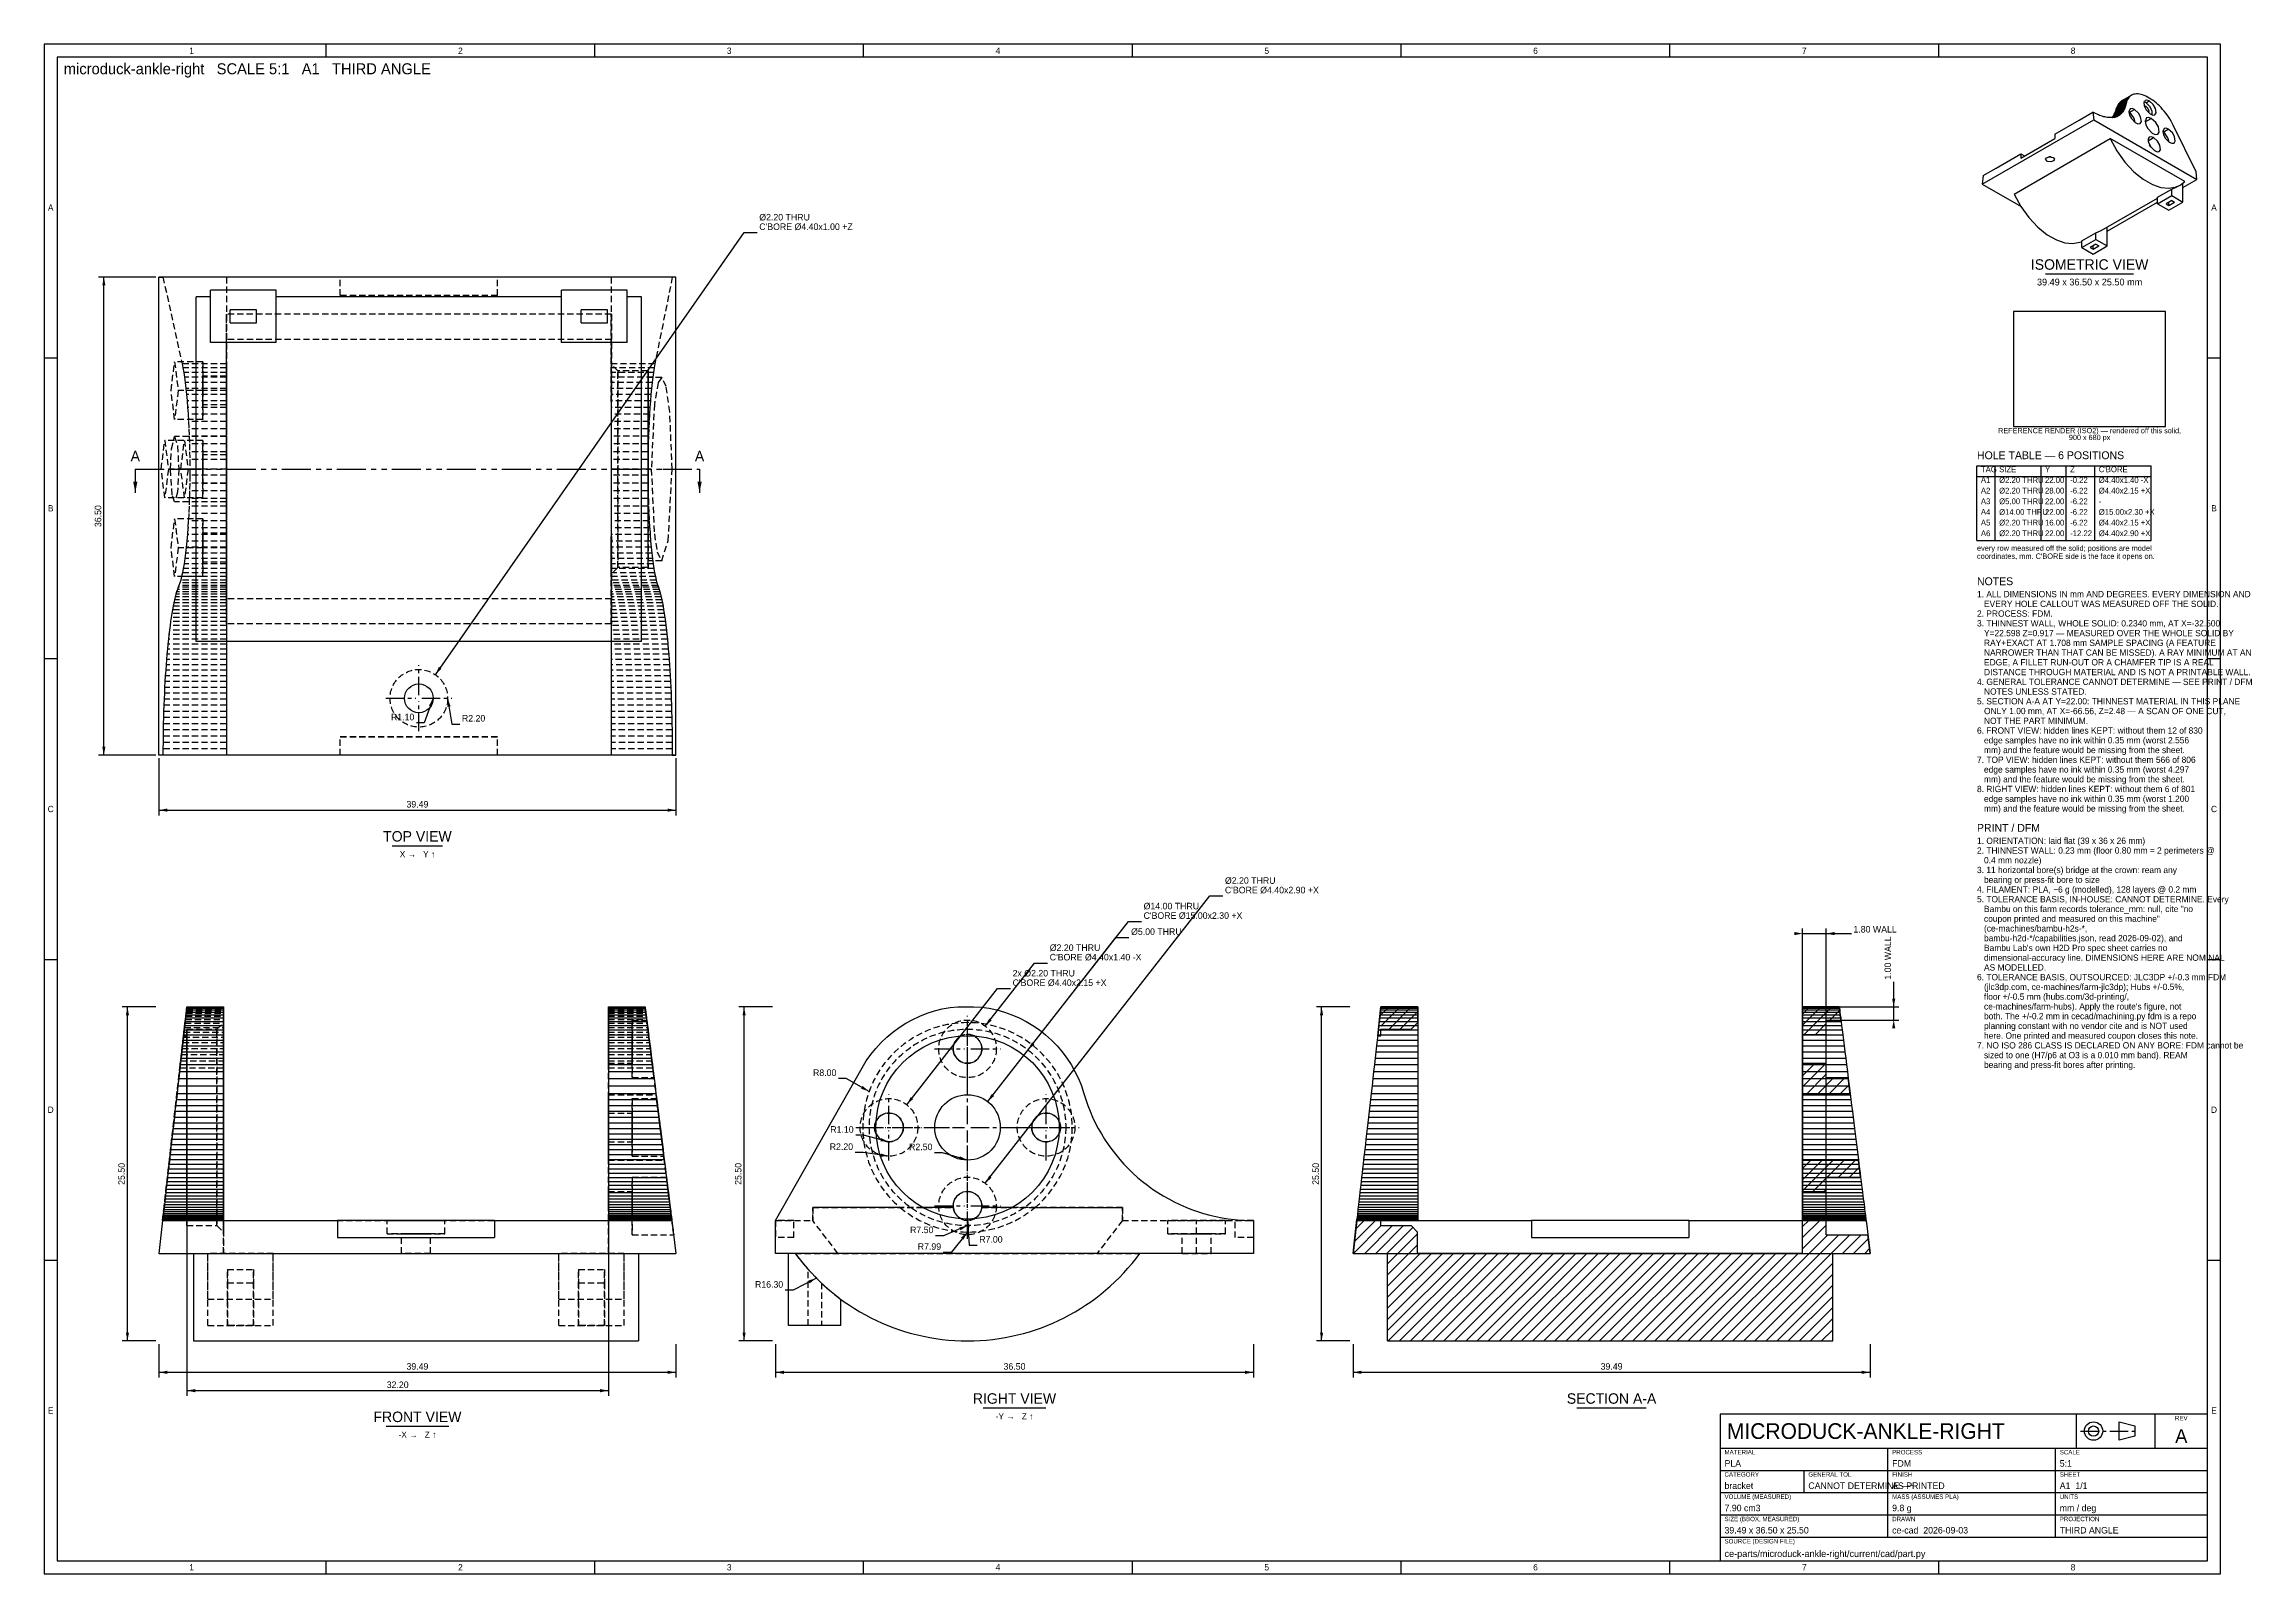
# Model space of a CAD drawing. Header units: millimetres. Extents: x 5 to 848, y 5 to 589.
import ezdxf
from ezdxf.enums import TextEntityAlignment as Align

# ---------------------------------------------------------------- set-up
doc = ezdxf.new("R2010")
doc.units = ezdxf.units.MM
for name, pattern in [('CENTER', [11.2, 7, -1.4, 1.4, -1.4]), ('HIDDEN', [3.6, 2.4, -1.2]), ('PHANTOM', [21, 11, -2, 2, -2, 2, -2])]:
    doc.linetypes.add(name, pattern=pattern)
for name, color, linetype in [('CENTER', 4, 'CENTER'), ('CUT', 1, 'PHANTOM'), ('CUTTHIN', 1, 'PHANTOM'), ('DIM', 3, 'CONTINUOUS'), ('FRAME', 7, 'CONTINUOUS'), ('HATCH', 5, 'CONTINUOUS'), ('HIDDEN', 8, 'HIDDEN'), ('SECTION', 7, 'CONTINUOUS'), ('TEXT', 3, 'CONTINUOUS'), ('TITLE', 7, 'CONTINUOUS'), ('VISIBLE', 7, 'CONTINUOUS')]:
    doc.layers.add(name, color=color, linetype=linetype)

msp = doc.modelspace()

# ---------------------------------------------------------------- texts
at = {"layer": 'TEXT'}
for s, height, p in [('microduck-ankle-right   SCALE 5:1   A1   THIRD ANGLE', 4.2, (12.5, 577.5)), ('Ø2.20 THRU', 2.5, (278.05, 521.6875)), ("C'BORE Ø4.40x1.00 +Z", 2.5, (278.05, 518.0625)), ('HOLE TABLE — 6 POSITIONS', 3, (743, 430.557218)), ('A1', 2.2, (744.5, 421.517218)), ('Ø2.20 THRU', 2.2, (751.46, 421.517218)), ('22.00', 2.2, (768.98, 421.517218)), ('-0.22', 2.2, (778.58, 421.517218)), ('Ø4.40x1.40 -X', 2.2, (789.5, 421.517218)), ('A2', 2.2, (744.5, 417.447218)), ('A3', 2.2, (744.5, 413.377218)), ('Ø2.20 THRU', 2.2, (751.46, 417.447218)), ('Ø5.00 THRU', 2.2, (751.46, 413.377218)), ('28.00', 2.2, (768.98, 417.447218)), ('22.00', 2.2, (768.98, 413.377218)), ('-6.22', 2.2, (778.58, 417.447218)), ('-6.22', 2.2, (778.58, 413.377218)), ('Ø4.40x2.15 +X', 2.2, (789.5, 417.447218)), ('-', 2.2, (789.5, 413.377218)), ('A4', 2.2, (744.5, 409.307218)), ('A5', 2.2, (744.5, 405.237218)), ('Ø14.00 THRU', 2.2, (751.46, 409.307218)), ('Ø2.20 THRU', 2.2, (751.46, 405.237218)), ('22.00', 2.2, (768.98, 409.307218)), ('16.00', 2.2, (768.98, 405.237218)), ('-6.22', 2.2, (778.58, 409.307218)), ('-6.22', 2.2, (778.58, 405.237218)), ('Ø15.00x2.30 +X', 2.2, (789.5, 409.307218)), ('Ø4.40x2.15 +X', 2.2, (789.5, 405.237218)), ('A6', 2.2, (744.5, 401.167218)), ('Ø2.20 THRU', 2.2, (751.46, 401.167218)), ('22.00', 2.2, (768.98, 401.167218)), ('-12.22', 2.2, (778.58, 401.167218)), ('Ø4.40x2.90 +X', 2.2, (789.5, 401.167218)), ('1. ALL DIMENSIONS IN mm AND DEGREES. EVERY DIMENSION AND', 2.4, (743, 377.847218)), ('NOTES', 3, (743, 382.447218)), ('2. PROCESS: FDM.', 2.4, (743, 370.407218)), ('   EVERY HOLE CALLOUT WAS MEASURED OFF THE SOLID.', 2.4, (743, 374.127218)), ('3. THINNEST WALL, WHOLE SOLID: 0.2340 mm, AT X=-32.500', 2.4, (743, 366.687218)), ('   Y=22.598 Z=0.917 — MEASURED OVER THE WHOLE SOLID BY', 2.4, (743, 362.967218)), ('   RAY+EXACT AT 1.708 mm SAMPLE SPACING (A FEATURE', 2.4, (743, 359.247218)), ('   NARROWER THAN THAT CAN BE MISSED). A RAY MINIMUM AT AN', 2.4, (743, 355.527218)), ('   EDGE, A FILLET RUN-OUT OR A CHAMFER TIP IS A REAL', 2.4, (743, 351.807218)), ('4. GENERAL TOLERANCE CANNOT DETERMINE — SEE PRINT / DFM', 2.4, (743, 344.367218)), ('   DISTANCE THROUGH MATERIAL AND IS NOT A PRINTABLE WALL.', 2.4, (743, 348.087218)), ('5. SECTION A-A AT Y=22.00: THINNEST MATERIAL IN THIS PLANE', 2.4, (743, 336.927218)), ('   NOTES UNLESS STATED.', 2.4, (743, 340.647218)), ('R2.20', 2.5, (164.507435, 330.39247)), ('   ONLY 1.00 mm, AT X=-66.56, Z=2.48 — A SCAN OF ONE CUT,', 2.4, (743, 333.207218)), ('   NOT THE PART MINIMUM.', 2.4, (743, 329.487218)), ('6. FRONT VIEW: hidden lines KEPT: without them 12 of 830', 2.4, (743, 325.767218)), ('   edge samples have no ink within 0.35 mm (worst 2.556', 2.4, (743, 322.047218)), ('   mm) and the feature would be missing from the sheet.', 2.4, (743, 318.327218)), ('7. TOP VIEW: hidden lines KEPT: without them 566 of 806', 2.4, (743, 314.607218)), ('   edge samples have no ink within 0.35 mm (worst 4.297', 2.4, (743, 310.887218)), ('8. RIGHT VIEW: hidden lines KEPT: without them 6 of 801', 2.4, (743, 303.447218)), ('   mm) and the feature would be missing from the sheet.', 2.4, (743, 307.167218)), ('   edge samples have no ink within 0.35 mm (worst 1.200', 2.4, (743, 299.727218)), ('   mm) and the feature would be missing from the sheet.', 2.4, (743, 296.007218)), ('PRINT / DFM', 3, (743, 288.287218)), ('2. THINNEST WALL: 0.23 mm (floor 0.80 mm = 2 perimeters @', 2.4, (743, 279.967218)), ('1. ORIENTATION: laid flat (39 x 36 x 26 mm)', 2.4, (743, 283.687218)), ('   0.4 mm nozzle)', 2.4, (743, 276.247218)), ('Ø2.20 THRU', 2.5, (455.849686, 268.4375)), ('3. 11 horizontal bore(s) bridge at the crown: ream any', 2.4, (743, 272.527218)), ('   bearing or press-fit bore to size', 2.4, (743, 268.807218)), ("C'BORE Ø4.40x2.90 +X", 2.5, (455.849686, 264.8125)), ('4. FILAMENT: PLA, ~6 g (modelled), 128 layers @ 0.2 mm', 2.4, (743, 265.087218)), ('5. TOLERANCE BASIS, IN-HOUSE: CANNOT DETERMINE. Every', 2.4, (743, 261.367218)), ('Ø14.00 THRU', 2.5, (424.793582, 258.6875)), ("C'BORE Ø15.00x2.30 +X", 2.5, (424.793582, 255.0625)), ('   coupon printed and measured on this machine"', 2.4, (743, 253.927218)), ('   Bambu on this farm records tolerance_mm: null, cite "no', 2.4, (743, 257.647218)), ('Ø2.20 THRU', 2.5, (388.952104, 242.8125)), ('Ø5.00 THRU', 2.5, (420.008208, 248.9375)), ('1.80 WALL', 2.5, (695.83, 249.8375)), ('   (ce-machines/bambu-h2s-*,', 2.4, (743, 250.207218)), ('   bambu-h2d-*/capabilities.json, read 2026-09-02), and', 2.4, (743, 246.487218)), ("   Bambu Lab's own H2D Pro spec sheet carries no", 2.4, (743, 242.767218)), ("C'BORE Ø4.40x1.40 -X", 2.5, (388.952104, 239.1875)), ('   AS MODELLED.', 2.4, (743, 235.327218)), ('   dimensional-accuracy line. DIMENSIONS HERE ARE NOMINAL', 2.4, (743, 239.047218)), ('2x Ø2.20 THRU', 2.5, (374.773138, 233.0625)), ("C'BORE Ø4.40x2.15 +X", 2.5, (374.773138, 229.4375)), ('6. TOLERANCE BASIS, OUTSOURCED: JLC3DP +/-0.3 mm FDM', 2.4, (743, 231.607218)), ('   (jlc3dp.com, ce-machines/farm-jlc3dp); Hubs +/-0.5%,', 2.4, (743, 227.887218)), ('   floor +/-0.5 mm (hubs.com/3d-printing/,', 2.4, (743, 224.167218)), ("   ce-machines/farm-hubs). Apply the route's figure, not", 2.4, (743, 220.447218)), ('   both. The +/-0.2 mm in cecad/machining.py fdm is a repo', 2.4, (743, 216.727218)), ('   planning constant with no vendor cite and is NOT used', 2.4, (743, 213.007218)), ('   here. One printed and measured coupon closes this note.', 2.4, (743, 209.287218)), ('7. NO ISO 286 CLASS IS DECLARED ON ANY BORE: FDM cannot be', 2.4, (743, 205.567218)), ('   sized to one (H7/p6 at O3 is a 0.010 mm band). REAM', 2.4, (743, 201.847218)), ('   bearing and press-fit bores after printing.', 2.4, (743, 198.127218)), ('R7.00', 2.5, (362.042485, 131.460476)), ('PLA', 2.5, (646.6, 45.9)), ('FDM', 2.5, (710.6, 45.9)), ('5:1', 2.5, (774.6, 45.9)), ('bracket', 2.5, (646.6, 37.4)), ('CANNOT DETERMINE —~', 2.5, (678.6, 37.4)), ('AS PRINTED', 2.5, (710.6, 37.4)), ('A1  1/1', 2.5, (774.6, 37.4)), ('7.90 cm3', 2.5, (646.6, 28.9)), ('9.8 g', 2.5, (710.6, 28.9)), ('mm / deg', 2.5, (774.6, 28.9)), ('39.49 x 36.50 x 25.50', 2.5, (646.6, 20.4)), ('ce-cad  2026-09-03', 2.5, (710.6, 20.4)), ('THIRD ANGLE', 2.5, (774.6, 20.4)), ('ce-parts/microduck-ankle-right/current/cad/part.py', 2.6, (646.6, 11.4))]:
    msp.add_text(s, height=height, dxfattribs=at).set_placement(p)
for s, height, p in [('ISOMETRIC VIEW', 4, (786, 502.87944)), ('39.49 x 36.50 x 25.50 mm', 2.6, (786, 496.87944)), ('REFERENCE RENDER (ISO2) — rendered off this solid,', 2, (786, 440.457218)), ('900 x 680 px', 2, (786, 437.857218)), ('39.49', 2.5, (147.525, 297.5625)), ('TOP VIEW', 4, (147.525, 284.5625)), ('X →   Y ↑', 2.4, (147.525, 278.5625)), ('39.49', 2.5, (147.525, 82.9375)), ('36.50', 2.5, (375.5, 82.9375)), ('39.49', 2.5, (603.475, 82.9375)), ('32.20', 2.5, (139.98, 75.9375)), ('RIGHT VIEW', 4, (375.5, 69.9375)), ('SECTION A-A', 4, (603.475, 69.9375)), ('FRONT VIEW', 4, (147.525, 62.9375)), ('-X →   Z ↑', 2.4, (147.525, 56.9375)), ('-Y →   Z ↑', 2.4, (375.5, 63.9375)), ('A', 5.2, (821, 55))]:
    msp.add_text(s, height=height, dxfattribs=at).set_placement(p, align=Align.CENTER)
for p in [(39.8, 431.7475), (255.25, 431.7475)]:
    msp.add_text('A', height=4, dxfattribs=at).set_placement(p, align=Align.MIDDLE_CENTER)
for s, p in [('36.50', (26.8, 408.8125)), ('25.50', (35.8, 157.6875)), ('25.50', (271.25, 157.6875)), ('25.50', (491.75, 157.6875))]:
    msp.add_text(s, height=2.5, rotation=90, dxfattribs=at).set_placement(p, align=Align.CENTER)
for s, p in [('R1.10', (146.344399, 330.862541)), ('R8.00', (307.490135, 195.083666)), ('R2.20', (313.862695, 166.8319)), ('R1.10', (314.076369, 173.413472)), ('R2.50', (344.167731, 166.746848)), ('R7.50', (344.543488, 135.069204)), ('R7.99', (347.4809, 128.707697)), ('R16.30', (287.188366, 114.250924))]:
    msp.add_text(s, height=2.5, dxfattribs=at).set_placement(p, align=Align.RIGHT)
msp.add_text('1.00 WALL', height=2.5, rotation=90, dxfattribs=at).set_placement((710.2, 231.8375))
msp.add_text('MICRODUCK-ANKLE-RIGHT', height=6, dxfattribs=at).set_placement((647.5, 59.5), align=Align.MIDDLE_LEFT)
at = {"layer": 'TITLE'}
for s, p in [('1', (61.3125, 586.5)), ('2', (163.9375, 586.5)), ('3', (266.5625, 586.5)), ('4', (369.1875, 586.5)), ('5', (471.8125, 586.5)), ('6', (574.4375, 586.5)), ('7', (677.0625, 586.5)), ('8', (779.6875, 586.5)), ('A', (7.5, 526.6)), ('A', (833.5, 526.6)), ('B', (7.5, 411.8)), ('B', (833.5, 411.8)), ('C', (7.5, 297)), ('C', (833.5, 297)), ('D', (7.5, 182.2)), ('D', (833.5, 182.2)), ('E', (7.5, 67.4)), ('E', (833.5, 67.4)), ('1', (61.3125, 7.5)), ('2', (163.9375, 7.5)), ('3', (266.5625, 7.5)), ('4', (369.1875, 7.5)), ('5', (471.8125, 7.5)), ('6', (574.4375, 7.5)), ('7', (677.0625, 7.5)), ('8', (779.6875, 7.5))]:
    msp.add_text(s, height=2.4, dxfattribs=at).set_placement(p, align=Align.MIDDLE_CENTER)
for s, height, p in [('TAG', 2.2, (744.5, 425.587218)), ('SIZE', 2.2, (751.46, 425.587218)), ('Y', 2.2, (768.98, 425.587218)), ('Z', 2.2, (778.58, 425.587218)), ("C'BORE", 2.2, (789.5, 425.587218)), ('every row measured off the solid; positions are model', 2.04, (743, 395.567218)), ("coordinates, mm. C'BORE side is the face it opens on.", 2.04, (743, 392.507218)), ('MATERIAL', 1.7, (646.6, 50.6)), ('PROCESS', 1.7, (710.6, 50.6)), ('SCALE', 1.7, (774.6, 50.6)), ('CATEGORY', 1.7, (646.6, 42.1)), ('GENERAL TOL', 1.7, (678.6, 42.1)), ('FINISH', 1.7, (710.6, 42.1)), ('SHEET', 1.7, (774.6, 42.1)), ('VOLUME (MEASURED)', 1.7, (646.6, 33.6)), ('MASS (ASSUMES PLA)', 1.7, (710.6, 33.6)), ('UNITS', 1.7, (774.6, 33.6)), ('SIZE (BBOX, MEASURED)', 1.7, (646.6, 25.1)), ('DRAWN', 1.7, (710.6, 25.1)), ('PROJECTION', 1.7, (774.6, 25.1)), ('SOURCE (DESIGN FILE)', 1.7, (646.6, 16.6))]:
    msp.add_text(s, height=height, dxfattribs=at).set_placement(p)
msp.add_text('REV', height=1.7, dxfattribs=at).set_placement((821, 63.6), align=Align.CENTER)

# ---------------------------------------------------------------- linework, layer by layer
at = {"layer": 'CENTER'}
for p, q in [((148.07, 340.4575), (148.07, 351.8575)), ((135.47, 339.2575), (146.87, 339.2575)), ((148.07, 326.6575), (148.07, 338.0575)), ((149.27, 339.2575), (160.67, 339.2575)), ((357.565, 206.6375), (357.565, 218.0375)), ((357.565, 176.6375), (357.565, 214.5375)), ((344.965, 205.4375), (356.365, 205.4375)), ((357.565, 192.8375), (357.565, 204.2375)), ((358.765, 205.4375), (370.165, 205.4375)), ((327.565, 176.6375), (327.565, 188.0375)), ((357.565, 176.6375), (357.565, 189.5375)), ((387.565, 176.6375), (387.565, 188.0375)), ((314.965, 175.4375), (326.365, 175.4375)), ((318.465, 175.4375), (356.365, 175.4375)), ((327.565, 162.8375), (327.565, 174.2375)), ((328.765, 175.4375), (340.165, 175.4375)), ((343.465, 175.4375), (356.365, 175.4375)), ((357.565, 161.3375), (357.565, 174.2375)), ((357.565, 136.3375), (357.565, 174.2375)), ((358.765, 175.4375), (371.665, 175.4375)), ((358.765, 175.4375), (396.665, 175.4375)), ((374.965, 175.4375), (386.365, 175.4375)), ((387.565, 162.8375), (387.565, 174.2375)), ((388.765, 175.4375), (400.165, 175.4375)), ((357.565, 146.6375), (357.565, 158.0375)), ((344.965, 145.4375), (356.365, 145.4375)), ((357.565, 132.8375), (357.565, 144.2375)), ((358.765, 145.4375), (370.165, 145.4375)), ((782.5, 59.5), (804.75, 59.5))]:
    msp.add_line(p, q, dxfattribs=at)
at = {"layer": 'CUT'}
for p, q in [((39.8, 426.7475), (53.8, 426.7475)), ((39.8, 426.7475), (39.8, 417.7475)), ((241.25, 426.7475), (255.25, 426.7475)), ((255.25, 426.7475), (255.25, 417.7475))]:
    msp.add_line(p, q, dxfattribs=at)
for points in [[(39.8, 417.7475), (40.598, 421.9475), (39.002, 421.9475)], [(255.25, 417.7475), (256.048, 421.9475), (254.452, 421.9475)]]:
    msp.add_solid(points, dxfattribs=at)
at = {"layer": 'CUTTHIN'}
msp.add_line((53.8, 426.7475), (241.25, 426.7475), dxfattribs=at)
at = {"layer": 'DIM'}
for p, q in [((154.368432, 348.275801), (272.25, 517.0625)), ((272.25, 517.0625), (277.25, 517.0625)), ((47.6, 500.0625), (25.8, 500.0625)), ((27.8, 317.5625), (27.8, 500.0625)), ((153.57, 339.2575), (150.144399, 329.862541)), ((159.07, 339.2575), (160.707435, 329.39247)), ((150.144399, 329.862541), (147.144399, 329.862541)), ((160.707435, 329.39247), (163.707435, 329.39247)), ((47.6, 317.5625), (25.8, 317.5625)), ((48.8, 316.3625), (48.8, 294.5625)), ((246.25, 316.3625), (246.25, 294.5625)), ((48.8, 296.5625), (246.25, 296.5625)), ((364.337276, 154.105618), (450.049686, 263.8125)), ((450.049686, 263.8125), (455.049686, 263.8125)), ((380.652305, 204.987903), (418.993582, 254.0625)), ((418.993582, 254.0625), (423.993582, 254.0625)), ((365.260768, 185.287634), (414.208208, 247.9375)), ((414.208208, 247.9375), (419.208208, 247.9375)), ((676.43, 136.043752), (676.43, 251.4375)), ((676.43, 249.4375), (685.43, 249.4375)), ((685.43, 136.043752), (685.43, 251.4375)), ((685.43, 249.4375), (695.03, 249.4375)), ((364.337276, 214.105618), (383.152104, 238.1875)), ((383.152104, 238.1875), (388.152104, 238.1875)), ((334.337276, 184.105618), (368.973138, 228.4375)), ((368.973138, 228.4375), (373.973138, 228.4375)), ((711.2, 221.4375), (711.2, 231.0375)), ((47.6, 221.4375), (34.8, 221.4375)), ((36.8, 93.9375), (36.8, 221.4375)), ((283.05, 221.4375), (270.25, 221.4375)), ((272.25, 93.9375), (272.25, 221.4375)), ((503.55, 221.4375), (490.75, 221.4375)), ((492.75, 93.9375), (492.75, 221.4375)), ((686.945829, 221.4375), (713.2, 221.4375)), ((711.2, 216.4375), (711.2, 221.4375)), ((686.945829, 216.4375), (713.2, 216.4375)), ((311.290135, 194.083666), (308.290135, 194.083666)), ((319.989742, 189.152455), (311.290135, 194.083666)), ((59.48, 174.2375), (59.48, 72.9375)), ((220.48, 174.2375), (220.48, 72.9375)), ((317.876369, 172.413472), (314.876369, 172.413472)), ((327.565, 169.9375), (317.876369, 172.413472)), ((317.662695, 165.8319), (314.662695, 165.8319)), ((327.565, 164.4375), (317.662695, 165.8319)), ((347.967731, 165.746848), (344.967731, 165.746848)), ((357.565, 162.9375), (347.967731, 165.746848)), ((357.565, 137.9375), (348.343488, 134.069204)), ((357.565, 135.48652), (351.2809, 127.707697)), ((357.565, 140.4375), (358.242485, 130.460476)), ((348.343488, 134.069204), (345.343488, 134.069204)), ((351.2809, 127.707697), (348.2809, 127.707697)), ((358.242485, 130.460476), (361.242485, 130.460476)), ((290.988366, 113.250924), (287.988366, 113.250924)), ((299.839414, 117.904843), (290.988366, 113.250924)), ((47.6, 93.9375), (34.8, 93.9375)), ((48.8, 92.7375), (48.8, 79.9375)), ((246.25, 92.7375), (246.25, 79.9375)), ((283.05, 93.9375), (270.25, 93.9375)), ((284.25, 92.7375), (284.25, 79.9375)), ((466.75, 92.7375), (466.75, 79.9375)), ((503.55, 93.9375), (490.75, 93.9375)), ((504.75, 92.7375), (504.75, 79.9375)), ((702.2, 92.7375), (702.2, 79.9375)), ((48.8, 81.9375), (246.25, 81.9375)), ((284.25, 81.9375), (466.75, 81.9375)), ((504.75, 81.9375), (702.2, 81.9375)), ((59.48, 74.9375), (220.48, 74.9375))]:
    msp.add_line(p, q, dxfattribs=at)
for points in [[(27.8, 500.0625), (27.192, 496.8625), (28.408, 496.8625)], [(154.368432, 348.275801), (156.699169, 350.551176), (155.702237, 351.247439)], [(153.57, 339.2575), (151.902594, 336.45939), (153.045021, 336.042837)], [(159.07, 339.2575), (158.994185, 336.001135), (160.193773, 336.200247)], [(27.8, 317.5625), (28.408, 320.7625), (27.192, 320.7625)], [(48.8, 296.5625), (52, 295.9545), (52, 297.1705)], [(246.25, 296.5625), (243.05, 297.1705), (243.05, 295.9545)], [(676.43, 249.4375), (673.23, 250.0455), (673.23, 248.8295)], [(685.43, 249.4375), (688.63, 248.8295), (688.63, 250.0455)], [(36.8, 221.4375), (36.192, 218.2375), (37.408, 218.2375)], [(272.25, 221.4375), (271.642, 218.2375), (272.858, 218.2375)], [(492.75, 221.4375), (492.142, 218.2375), (493.358, 218.2375)], [(711.2, 221.4375), (711.808, 224.6375), (710.592, 224.6375)], [(364.337276, 214.105618), (366.786503, 216.252931), (365.828282, 217.001575)], [(711.2, 216.4375), (710.592, 213.2375), (711.808, 213.2375)], [(380.652305, 204.987903), (383.101533, 207.135215), (382.143312, 207.88386)], [(319.989742, 189.152455), (317.505685, 191.259379), (316.90605, 190.201507)], [(334.337276, 184.105618), (336.786503, 186.252931), (335.828282, 187.001575)], [(365.260768, 185.287634), (367.709996, 187.434947), (366.751775, 188.183591)], [(327.565, 169.9375), (324.615177, 171.31888), (324.314099, 170.140742)], [(327.565, 164.4375), (324.481042, 165.485768), (324.311483, 164.281648)], [(357.565, 162.9375), (354.664682, 164.420005), (354.323066, 163.252977)], [(364.337276, 154.105618), (366.786503, 156.252931), (365.828282, 157.001575)], [(357.565, 137.9375), (354.378924, 137.260313), (354.849309, 136.138977)], [(357.565, 135.48652), (355.081135, 133.37937), (356.02704, 132.615223)], [(357.565, 140.4375), (357.175192, 137.203661), (358.388398, 137.286043)], [(299.839414, 117.904843), (296.72412, 116.953732), (297.290037, 115.877445)], [(36.8, 93.9375), (37.408, 97.1375), (36.192, 97.1375)], [(272.25, 93.9375), (272.858, 97.1375), (271.642, 97.1375)], [(492.75, 93.9375), (493.358, 97.1375), (492.142, 97.1375)], [(48.8, 81.9375), (52, 81.3295), (52, 82.5455)], [(246.25, 81.9375), (243.05, 82.5455), (243.05, 81.3295)], [(284.25, 81.9375), (287.45, 81.3295), (287.45, 82.5455)], [(466.75, 81.9375), (463.55, 82.5455), (463.55, 81.3295)], [(504.75, 81.9375), (507.95, 81.3295), (507.95, 82.5455)], [(702.2, 81.9375), (699, 82.5455), (699, 81.3295)], [(59.48, 74.9375), (62.68, 74.3295), (62.68, 75.5455)], [(220.48, 74.9375), (217.28, 75.5455), (217.28, 74.3295)]]:
    msp.add_solid(points, dxfattribs=at)
at = {"layer": 'FRAME'}
for p, q in [((831, 584), (10, 584)), ((10, 584), (10, 10)), ((831, 10), (831, 584)), ((831, 66), (645, 66)), ((645, 66), (645, 10)), ((831, 10), (831, 66)), ((10, 10), (831, 10)), ((645, 10), (831, 10))]:
    msp.add_line(p, q, dxfattribs=at)
at = {"layer": 'HATCH'}
for p, q in [((515.43, 214.115429), (522.752071, 221.4375)), ((515.43, 218.35807), (518.50943, 221.4375)), ((518.494712, 212.9375), (526.994712, 221.4375)), ((522.737352, 212.9375), (529.48, 219.680148)), ((676.38, 214.489997), (683.327503, 221.4375)), ((676.38, 218.732638), (679.084862, 221.4375)), ((677.070143, 210.9375), (687.570143, 221.4375)), ((686.812784, 216.4375), (690.583737, 220.208453)), ((529.479639, 215.437146), (529.48, 215.437507)), ((681.312784, 210.9375), (685.43, 215.054716)), ((691.055425, 216.4375), (691.055431, 216.437506)), ((676.38, 190.910318), (685.407182, 199.9375)), ((676.38, 195.152959), (681.164541, 199.9375)), ((676.38, 199.395599), (676.921901, 199.9375)), ((677.649823, 187.9375), (685.43, 195.717677)), ((681.892464, 187.9375), (688.392464, 194.4375)), ((686.135104, 187.9375), (692.635104, 194.4375)), ((690.377745, 187.9375), (694.148698, 191.708453)), ((694.620386, 187.9375), (694.620392, 187.937506)), ((676.38, 151.227457), (688.090043, 162.9375)), ((676.38, 155.470098), (683.847402, 162.9375)), ((676.38, 159.712739), (679.604761, 162.9375)), ((685.832684, 156.4375), (692.332684, 162.9375)), ((690.075324, 156.4375), (696.575324, 162.9375)), ((694.317965, 156.4375), (698.088918, 160.208453)), ((680.332684, 150.9375), (685.43, 156.034816)), ((684.575324, 150.9375), (685.43, 151.792176)), ((698.560606, 156.4375), (698.560612, 156.437506)), ((504.960318, 127.3425), (515.555318, 137.9375)), ((505.266277, 131.891099), (513.812677, 140.4375)), ((505.809481, 136.676945), (509.570037, 140.4375)), ((509.202959, 127.3425), (519.797959, 137.9375)), ((513.445599, 127.3425), (524.040599, 137.9375)), ((517.68824, 127.3425), (527.613319, 137.267579)), ((676.43, 133.349195), (683.018305, 139.9375)), ((676.43, 137.591836), (678.775664, 139.9375)), ((676.43, 129.106555), (685.43, 138.106555)), ((517.93, 123.341619), (529.43, 134.841619)), ((517.93, 119.098979), (529.43, 130.598979)), ((517.93, 97.885775), (547.386725, 127.3425)), ((517.93, 102.128416), (543.144084, 127.3425)), ((517.93, 106.371057), (538.901443, 127.3425)), ((517.93, 110.613697), (534.658803, 127.3425)), ((517.93, 114.856338), (530.416162, 127.3425)), ((518.224365, 93.9375), (551.629365, 127.3425)), ((522.467006, 93.9375), (555.872006, 127.3425)), ((526.709647, 93.9375), (560.114647, 127.3425)), ((530.952288, 93.9375), (564.357288, 127.3425)), ((535.194928, 93.9375), (568.599928, 127.3425)), ((539.437569, 93.9375), (572.842569, 127.3425)), ((543.68021, 93.9375), (577.08521, 127.3425)), ((547.92285, 93.9375), (581.32785, 127.3425)), ((552.165491, 93.9375), (585.570491, 127.3425)), ((556.408132, 93.9375), (589.813132, 127.3425)), ((560.650772, 93.9375), (594.055772, 127.3425)), ((564.893413, 93.9375), (598.298413, 127.3425)), ((569.136054, 93.9375), (602.541054, 127.3425)), ((573.378694, 93.9375), (606.783694, 127.3425)), ((577.621335, 93.9375), (611.026335, 127.3425)), ((581.863976, 93.9375), (615.268976, 127.3425)), ((586.106616, 93.9375), (619.511616, 127.3425)), ((590.349257, 93.9375), (623.754257, 127.3425)), ((594.591898, 93.9375), (627.996898, 127.3425)), ((598.834538, 93.9375), (632.239538, 127.3425)), ((603.077179, 93.9375), (636.482179, 127.3425)), ((607.31982, 93.9375), (640.72482, 127.3425)), ((611.562461, 93.9375), (644.967461, 127.3425)), ((615.805101, 93.9375), (649.210101, 127.3425)), ((620.047742, 93.9375), (653.452742, 127.3425)), ((624.290383, 93.9375), (657.695383, 127.3425)), ((628.533023, 93.9375), (661.938023, 127.3425)), ((632.775664, 93.9375), (666.180664, 127.3425)), ((637.018305, 93.9375), (670.423305, 127.3425)), ((641.260945, 93.9375), (674.665945, 127.3425)), ((645.503586, 93.9375), (686.003586, 134.4375)), ((649.746227, 93.9375), (690.246227, 134.4375)), ((653.988867, 93.9375), (694.488867, 134.4375)), ((691.636508, 127.3425), (698.731508, 134.4375)), ((695.879149, 127.3425), (701.497252, 132.960603)), ((700.121789, 127.3425), (701.968946, 129.189656)), ((658.231508, 93.9375), (687.93, 123.635992)), ((662.474149, 93.9375), (687.93, 119.393351)), ((666.716789, 93.9375), (687.93, 115.150711)), ((670.95943, 93.9375), (687.93, 110.90807)), ((675.202071, 93.9375), (687.93, 106.665429)), ((679.444712, 93.9375), (687.93, 102.422788)), ((683.687352, 93.9375), (687.93, 98.180148)), ((687.929993, 93.9375), (687.93, 93.937507))]:
    msp.add_line(p, q, dxfattribs=at)
at = {"layer": 'HIDDEN'}
for p, q in [((48.8, 500.0625), (50.363579, 500.0625)), ((50.363579, 500.0625), (57.667243, 466.990478)), ((74.62, 500.0625), (50.363579, 500.0625)), ((118.07, 500.0625), (74.62, 500.0625)), ((74.62, 500.0625), (74.62, 485.8575)), ((74.62, 500.0625), (74.62, 466.990478)), ((118.07, 493.0625), (118.07, 500.0625)), ((118.07, 493.0625), (118.07, 500.0625)), ((178.07, 500.0625), (118.07, 500.0625)), ((221.52, 500.0625), (178.07, 500.0625)), ((178.07, 493.0625), (178.07, 500.0625)), ((178.07, 493.0625), (178.07, 500.0625)), ((221.52, 500.0625), (221.52, 485.8575)), ((221.52, 500.0625), (221.52, 466.990478)), ((244.831221, 500.0625), (221.52, 500.0625)), ((244.831221, 500.0625), (238.203938, 466.990478)), ((246.25, 500.0625), (244.831221, 500.0625)), ((68.57, 492.543556), (68.57, 495.0625)), ((68.57, 475.0625), (68.57, 492.543556)), ((93.57, 492.543556), (93.57, 495.0625)), ((93.57, 475.0625), (93.57, 492.543556)), ((118.07, 493.0625), (178.07, 493.0625)), ((178.07, 493.0625), (118.07, 493.0625)), ((202.57, 492.543556), (202.57, 495.0625)), ((202.57, 475.0625), (202.57, 492.543556)), ((227.57, 492.543556), (227.57, 495.0625)), ((227.57, 475.0625), (227.57, 492.543556)), ((74.62, 485.8575), (74.57, 485.8575)), ((74.57, 476.2225), (74.57, 485.8575)), ((74.62, 485.8575), (74.57, 485.8575)), ((74.57, 485.8575), (74.57, 432.215221)), ((221.52, 485.8575), (74.62, 485.8575)), ((74.62, 432.215221), (74.62, 485.8575)), ((221.57, 485.8575), (221.52, 485.8575)), ((221.52, 452.514649), (221.52, 485.8575)), ((221.57, 485.8575), (221.52, 485.8575)), ((221.57, 476.2225), (221.57, 485.8575)), ((221.57, 485.8575), (221.57, 452.438487)), ((221.57, 476.2225), (74.57, 476.2225)), ((74.57, 377.2725), (74.57, 476.2225)), ((221.57, 377.2725), (221.57, 476.2225)), ((53.440078, 456.7475), (54.816028, 467.7475)), ((54.816028, 467.7475), (56.191978, 456.7475)), ((65.57, 467.7475), (54.816028, 467.7475)), ((57.667243, 466.990478), (57.988451, 465.423569)), ((74.62, 466.990478), (57.667243, 466.990478)), ((57.988451, 465.423569), (58.296238, 463.693041)), ((74.62, 465.423569), (57.988451, 465.423569)), ((58.296238, 463.693041), (58.589303, 461.806215)), ((74.62, 463.693041), (58.296238, 463.693041)), ((65.57, 445.7475), (65.57, 467.7475)), ((65.57, 467.7475), (65.57, 456.7475)), ((74.62, 466.990478), (74.62, 465.423569)), ((74.62, 465.423569), (74.62, 463.693041)), ((74.62, 463.693041), (74.62, 461.806215)), ((221.52, 466.990478), (221.52, 465.423569)), ((238.203938, 466.990478), (221.52, 466.990478)), ((221.52, 452.514649), (221.52, 466.7475)), ((221.52, 466.7475), (221.52, 426.7475)), ((224.07, 464.2475), (221.52, 466.7475)), ((221.52, 465.423569), (221.52, 463.693041)), ((237.912476, 465.423569), (221.52, 465.423569)), ((221.52, 463.693041), (221.52, 461.806215)), ((237.633192, 463.693041), (221.52, 463.693041)), ((224.07, 389.2475), (224.07, 464.2475)), ((224.07, 464.2475), (224.07, 426.7475)), ((235.57, 464.2475), (224.07, 464.2475)), ((235.57, 389.2475), (235.57, 464.2475)), ((235.57, 464.2475), (235.57, 426.7475)), ((237.633192, 463.693041), (237.367268, 461.806215)), ((237.912476, 465.423569), (237.633192, 463.693041)), ((238.203938, 466.990478), (237.912476, 465.423569)), ((54.816028, 445.7475), (53.440078, 456.7475)), ((56.191978, 456.7475), (54.816028, 445.7475)), ((65.57, 456.7475), (56.191978, 456.7475)), ((58.589303, 461.806215), (58.866404, 459.771074)), ((74.62, 461.806215), (58.589303, 461.806215)), ((58.866404, 459.771074), (59.126371, 457.596227)), ((74.62, 459.771074), (58.866404, 459.771074)), ((59.126371, 457.596227), (59.368103, 455.290875)), ((74.62, 457.596227), (59.126371, 457.596227)), ((59.368103, 455.290875), (59.590577, 452.864771)), ((74.62, 455.290875), (59.368103, 455.290875)), ((65.57, 451.2475), (65.57, 462.2475)), ((65.57, 462.2475), (65.57, 456.7475)), ((74.62, 462.2475), (65.57, 462.2475)), ((65.57, 456.7475), (65.57, 445.7475)), ((65.57, 456.7475), (65.57, 451.2475)), ((74.62, 456.7475), (65.57, 456.7475)), ((74.62, 451.2475), (74.62, 462.2475)), ((74.62, 462.2475), (74.62, 456.7475)), ((74.62, 461.806215), (74.62, 459.771074)), ((74.62, 459.771074), (74.62, 457.596227)), ((74.62, 457.596227), (74.62, 455.290875)), ((74.62, 456.7475), (74.62, 451.2475)), ((74.62, 455.290875), (74.62, 452.864771)), ((221.52, 461.806215), (221.52, 459.771074)), ((237.367268, 461.806215), (221.52, 461.806215)), ((221.52, 459.771074), (221.52, 457.596227)), ((237.115828, 459.771074), (221.52, 459.771074)), ((221.52, 457.596227), (221.52, 455.290875)), ((236.879937, 457.596227), (221.52, 457.596227)), ((221.52, 455.290875), (221.52, 452.864771)), ((236.660592, 455.290875), (221.52, 455.290875)), ((235.57, 391.7475), (235.57, 461.7475)), ((235.57, 461.7475), (235.57, 426.7475)), ((240.791106, 461.7475), (235.57, 461.7475)), ((236.660592, 455.290875), (236.45872, 452.864771)), ((236.879937, 457.596227), (236.660592, 455.290875)), ((237.115828, 459.771074), (236.879937, 457.596227)), ((237.367268, 461.806215), (237.115828, 459.771074)), ((239.479046, 459.783417), (237.982067, 451.496237)), ((240.791106, 461.7475), (239.479046, 459.783417)), ((242.514745, 458.28141), (240.791106, 461.7475)), ((243.896995, 448.569643), (242.514745, 458.28141)), ((59.590577, 452.864771), (59.792852, 450.328178)), ((74.62, 452.864771), (59.590577, 452.864771)), ((59.792852, 450.328178), (59.974073, 447.691827)), ((74.62, 450.328178), (59.792852, 450.328178)), ((59.974073, 447.691827), (60.133474, 444.966871)), ((74.62, 447.691827), (59.974073, 447.691827)), ((74.62, 451.2475), (65.57, 451.2475)), ((74.62, 452.864771), (74.62, 450.328178)), ((74.62, 450.328178), (74.62, 447.691827)), ((74.62, 447.691827), (74.62, 444.966871)), ((221.52, 452.864771), (221.52, 450.328178)), ((236.45872, 452.864771), (221.52, 452.864771)), ((221.52, 452.514649), (221.57, 452.438487)), ((221.52, 450.328178), (221.52, 447.691827)), ((236.275177, 450.328178), (221.52, 450.328178)), ((221.52, 447.691827), (221.52, 444.966871)), ((236.110739, 447.691827), (221.52, 447.691827)), ((221.57, 401.056513), (221.57, 452.438487)), ((236.110739, 447.691827), (235.9661, 444.966871)), ((236.275177, 450.328178), (236.110739, 447.691827)), ((236.45872, 452.864771), (236.275177, 450.328178)), ((237.982067, 451.496237), (236.818525, 426.7475)), ((244.763687, 426.7475), (243.896995, 448.569643)), ((53.593572, 434.541123), (54.816028, 439.2475)), ((65.57, 445.7475), (54.816028, 445.7475)), ((54.816028, 439.2475), (55.921646, 435.586335)), ((74.62, 439.2475), (54.816028, 439.2475)), ((60.133474, 444.966871), (60.270378, 442.164839)), ((74.62, 444.966871), (60.133474, 444.966871)), ((60.270378, 442.164839), (60.384208, 439.297584)), ((74.62, 442.164839), (60.270378, 442.164839)), ((60.384208, 439.297584), (60.474482, 436.377236)), ((74.62, 439.297584), (60.384208, 439.297584)), ((74.62, 444.966871), (74.62, 442.164839)), ((74.62, 442.164839), (74.62, 439.297584)), ((74.62, 439.297584), (74.62, 436.377236)), ((74.62, 414.2475), (74.62, 439.2475)), ((74.62, 439.2475), (74.62, 426.7475)), ((221.52, 444.966871), (221.52, 442.164839)), ((235.9661, 444.966871), (221.52, 444.966871)), ((221.52, 442.164839), (221.52, 439.297584)), ((235.841874, 442.164839), (221.52, 442.164839)), ((221.52, 439.297584), (221.52, 436.377236)), ((235.738586, 439.297584), (221.52, 439.297584)), ((235.738586, 439.297584), (235.656672, 436.377236)), ((235.841874, 442.164839), (235.738586, 439.297584)), ((235.9661, 444.966871), (235.841874, 442.164839)), ((49.687488, 426.7475), (51.063437, 437.7475)), ((51.063437, 437.7475), (52.439387, 426.7475)), ((65.57, 437.7475), (51.063438, 437.7475)), ((53.252449, 426.7475), (53.593572, 434.541123)), ((55.921646, 435.586335), (56.379607, 426.7475)), ((57.192669, 426.7475), (58.568618, 437.7475)), ((58.568618, 437.7475), (59.944568, 426.7475)), ((65.57, 437.7475), (58.568619, 437.7475)), ((60.474482, 436.377236), (60.540818, 433.416149)), ((74.62, 436.377236), (60.474482, 436.377236)), ((60.540818, 433.416149), (60.57, 430.426851)), ((74.62, 433.416149), (60.540818, 433.416149)), ((60.57, 430.426851), (60.57, 424.41427)), ((74.62, 430.426851), (60.57, 430.426851)), ((65.57, 415.7475), (65.57, 437.7475)), ((65.57, 437.7475), (65.57, 426.7475)), ((65.57, 415.7475), (65.57, 437.7475)), ((65.57, 437.7475), (65.57, 426.7475)), ((65.57, 421.2475), (65.57, 432.2475)), ((65.57, 432.2475), (65.57, 426.7475)), ((65.57, 421.2475), (65.57, 432.2475)), ((65.57, 432.2475), (65.57, 426.7475)), ((74.62, 432.2475), (65.57, 432.2475)), ((74.62, 432.2475), (65.57, 432.2475)), ((74.62, 432.215221), (74.57, 432.215221)), ((74.57, 421.279779), (74.57, 432.215221)), ((74.62, 436.377236), (74.62, 433.416149)), ((74.62, 433.416149), (74.62, 430.426851)), ((74.62, 432.215221), (74.62, 432.2475)), ((74.62, 432.2475), (74.62, 426.7475)), ((74.62, 421.2475), (74.62, 432.2475)), ((74.62, 432.2475), (74.62, 426.7475)), ((74.62, 430.426851), (74.62, 424.41427)), ((221.52, 436.377236), (221.52, 433.416149)), ((235.656672, 436.377236), (221.52, 436.377236)), ((221.52, 433.416149), (221.52, 430.426851)), ((235.596479, 433.416149), (221.52, 433.416149)), ((221.52, 430.426851), (221.52, 424.41427)), ((235.57, 430.426851), (221.52, 430.426851)), ((235.596479, 433.416149), (235.57, 430.426851)), ((235.57, 430.426851), (235.57, 424.41427)), ((235.656672, 436.377236), (235.596479, 433.416149)), ((51.063437, 415.7475), (49.687488, 426.7475)), ((52.439387, 426.7475), (51.063437, 415.7475)), ((65.57, 426.7475), (52.439387, 426.7475)), ((53.841152, 416.974606), (53.252449, 426.7475)), ((56.379607, 426.7475), (55.921646, 417.908665)), ((74.62, 426.7475), (56.379607, 426.7475)), ((58.568618, 415.7475), (57.192669, 426.7475)), ((59.944568, 426.7475), (58.568618, 415.7475)), ((65.57, 426.7475), (59.944568, 426.7475)), ((60.57, 424.41427), (60.562711, 421.416423)), ((74.62, 424.41427), (60.57, 424.41427)), ((65.57, 426.7475), (65.57, 415.7475)), ((65.57, 426.7475), (65.57, 415.7475)), ((65.57, 426.7475), (65.57, 421.2475)), ((65.57, 426.7475), (65.57, 421.2475)), ((74.62, 426.7475), (65.57, 426.7475)), ((74.62, 426.7475), (65.57, 426.7475)), ((74.62, 426.7475), (74.62, 421.2475)), ((74.62, 426.7475), (74.62, 414.2475)), ((74.62, 426.7475), (74.62, 421.2475)), ((74.62, 424.41427), (74.62, 421.416423)), ((221.52, 426.7475), (221.52, 386.7475)), ((224.07, 426.7475), (221.52, 426.7475)), ((221.52, 424.41427), (221.52, 421.416423)), ((235.57, 424.41427), (221.52, 424.41427)), ((224.07, 426.7475), (224.07, 389.2475)), ((235.57, 426.7475), (224.07, 426.7475)), ((235.57, 426.7475), (235.57, 391.7475)), ((235.57, 426.7475), (235.57, 389.2475)), ((236.818525, 426.7475), (235.57, 426.7475)), ((235.57, 424.41427), (235.576614, 421.416423)), ((236.818525, 426.7475), (237.982067, 401.998763)), ((243.26797, 399.383398), (244.763687, 426.7475)), ((65.57, 415.7475), (51.063437, 415.7475)), ((54.816028, 414.2475), (53.841152, 416.974606)), ((55.921646, 417.908665), (54.816028, 414.2475)), ((74.62, 414.2475), (54.816028, 414.2475)), ((65.57, 415.7475), (58.568618, 415.7475)), ((60.427623, 415.500976), (60.324301, 412.608401)), ((60.507205, 418.44113), (60.427623, 415.500976)), ((74.62, 415.500976), (60.427623, 415.500976)), ((60.562711, 421.416423), (60.507205, 418.44113)), ((74.62, 418.44113), (60.507205, 418.44113)), ((74.62, 421.416423), (60.562711, 421.416423)), ((74.62, 421.2475), (65.57, 421.2475)), ((74.62, 421.2475), (65.57, 421.2475)), ((74.62, 421.279779), (74.57, 421.279779)), ((74.57, 421.279779), (74.57, 367.6375)), ((74.62, 421.416423), (74.62, 418.44113)), ((74.62, 421.2475), (74.62, 421.279779)), ((74.62, 367.6375), (74.62, 421.279779)), ((74.62, 418.44113), (74.62, 415.500976)), ((74.62, 415.500976), (74.62, 412.608401)), ((221.52, 421.416423), (221.52, 418.44113)), ((235.576614, 421.416423), (221.52, 421.416423)), ((221.52, 418.44113), (221.52, 415.500976)), ((235.62698, 418.44113), (221.52, 418.44113)), ((221.52, 415.500976), (221.52, 412.608401)), ((235.699192, 415.500976), (221.52, 415.500976)), ((235.576614, 421.416423), (235.62698, 418.44113)), ((235.62698, 418.44113), (235.699192, 415.500976)), ((235.699192, 415.500976), (235.792945, 412.608401)), ((53.440078, 396.7475), (54.816028, 407.7475)), ((54.816028, 407.7475), (56.191978, 396.7475)), ((65.57, 407.7475), (54.816028, 407.7475)), ((60.048284, 407.014681), (59.876758, 404.3372)), ((60.197676, 409.775641), (60.048284, 407.014681)), ((74.62, 407.014681), (60.048284, 407.014681)), ((60.324301, 412.608401), (60.197676, 409.775641)), ((74.62, 409.775641), (60.197676, 409.775641)), ((74.62, 412.608401), (60.324301, 412.608401)), ((65.57, 385.7475), (65.57, 407.7475)), ((65.57, 407.7475), (65.57, 396.7475)), ((74.62, 412.608401), (74.62, 409.775641)), ((74.62, 409.775641), (74.62, 407.014681)), ((74.62, 407.014681), (74.62, 404.3372)), ((221.52, 412.608401), (221.52, 409.775641)), ((235.792945, 412.608401), (221.52, 412.608401)), ((221.52, 409.775641), (221.52, 407.014681)), ((235.907844, 409.775641), (221.52, 409.775641)), ((221.52, 407.014681), (221.52, 404.3372)), ((236.0434, 407.014681), (221.52, 407.014681)), ((235.792945, 412.608401), (235.907844, 409.775641)), ((235.907844, 409.775641), (236.0434, 407.014681)), ((236.0434, 407.014681), (236.199042, 404.3372)), ((54.816028, 385.7475), (53.440078, 396.7475)), ((56.191978, 396.7475), (54.816028, 385.7475)), ((65.57, 396.7475), (56.191978, 396.7475)), ((59.237074, 396.916851), (58.985152, 394.682318)), ((59.470293, 399.277583), (59.237074, 396.916851)), ((74.62, 396.916851), (59.237074, 396.916851)), ((59.683822, 401.754525), (59.470293, 399.277583)), ((74.62, 399.277583), (59.470293, 399.277583)), ((59.876758, 404.3372), (59.683822, 401.754525)), ((74.62, 401.754525), (59.683822, 401.754525)), ((74.62, 404.3372), (59.876758, 404.3372)), ((65.57, 391.2475), (65.57, 402.2475)), ((65.57, 402.2475), (65.57, 396.7475)), ((74.62, 402.2475), (65.57, 402.2475)), ((65.57, 396.7475), (65.57, 385.7475)), ((65.57, 396.7475), (65.57, 391.2475)), ((74.62, 396.7475), (65.57, 396.7475)), ((74.62, 404.3372), (74.62, 401.754525)), ((74.62, 391.2475), (74.62, 402.2475)), ((74.62, 402.2475), (74.62, 396.7475)), ((74.62, 401.754525), (74.62, 399.277583)), ((74.62, 399.277583), (74.62, 396.916851)), ((74.62, 396.916851), (74.62, 394.682318)), ((74.62, 396.7475), (74.62, 391.2475)), ((221.52, 404.3372), (221.52, 401.754525)), ((236.199042, 404.3372), (221.52, 404.3372)), ((221.52, 401.754525), (221.52, 399.277583)), ((236.374111, 401.754525), (221.52, 401.754525)), ((221.57, 401.056513), (221.52, 400.980351)), ((221.52, 386.7475), (221.52, 400.980351)), ((221.52, 367.6375), (221.52, 400.980351)), ((221.52, 399.277583), (221.52, 396.916851)), ((236.567865, 399.277583), (221.52, 399.277583)), ((221.52, 396.916851), (221.52, 394.682318)), ((236.779486, 396.916851), (221.52, 396.916851)), ((221.57, 401.056513), (221.57, 367.6375)), ((236.199042, 404.3372), (236.374111, 401.754525)), ((236.374111, 401.754525), (236.567865, 399.277583)), ((236.567865, 399.277583), (236.779486, 396.916851)), ((236.779486, 396.916851), (237.008078, 394.682318)), ((237.982067, 401.998763), (239.067468, 395.21359)), ((240.791106, 391.7475), (243.26797, 399.383398)), ((58.128192, 388.827533), (57.812837, 387.1864)), ((58.429536, 390.629086), (58.128192, 388.827533)), ((74.62, 388.827533), (58.128192, 388.827533)), ((58.715592, 392.583437), (58.429536, 390.629086)), ((74.62, 390.629086), (58.429536, 390.629086)), ((58.985152, 394.682318), (58.715592, 392.583437)), ((74.62, 392.583437), (58.715592, 392.583437)), ((74.62, 394.682318), (58.985152, 394.682318)), ((74.62, 391.2475), (65.57, 391.2475)), ((74.62, 394.682318), (74.62, 392.583437)), ((74.62, 392.583437), (74.62, 390.629086)), ((74.62, 390.629086), (74.62, 388.827533)), ((74.62, 388.827533), (74.62, 387.1864)), ((221.52, 394.682318), (221.52, 392.583437)), ((237.008078, 394.682318), (221.52, 394.682318)), ((221.52, 392.583437), (221.52, 390.629086)), ((237.252674, 392.583437), (221.52, 392.583437)), ((221.52, 390.629086), (221.52, 388.827533)), ((237.51224, 390.629086), (221.52, 390.629086)), ((224.07, 389.2475), (221.52, 386.7475)), ((221.52, 388.827533), (221.52, 387.1864)), ((237.785676, 388.827533), (221.52, 388.827533)), ((235.57, 389.2475), (224.07, 389.2475)), ((240.791106, 391.7475), (235.57, 391.7475)), ((237.008078, 394.682318), (237.252674, 392.583437)), ((237.252674, 392.583437), (237.51224, 390.629086)), ((237.51224, 390.629086), (237.785676, 388.827533)), ((237.785676, 388.827533), (238.071827, 387.1864)), ((239.067468, 395.21359), (240.791106, 391.7475)), ((65.57, 385.7475), (54.816028, 385.7475)), ((55.585137, 379.956226), (55.30835, 378.996111)), ((55.866039, 380.83667), (55.585137, 379.956226)), ((74.62, 379.956226), (55.585137, 379.956226)), ((56.150696, 381.636318), (55.866039, 380.83667)), ((74.62, 380.83667), (55.866039, 380.83667)), ((56.438745, 382.354149), (56.150696, 381.636318)), ((74.62, 381.636318), (56.150696, 381.636318)), ((56.796301, 383.291383), (56.438745, 382.354149)), ((74.62, 382.354149), (56.438745, 382.354149)), ((57.145479, 384.412458), (56.796301, 383.291383)), ((74.62, 383.291383), (56.796301, 383.291383)), ((57.484803, 385.71263), (57.145479, 384.412458)), ((74.62, 384.412458), (57.145479, 384.412458)), ((57.812837, 387.1864), (57.484803, 385.71263)), ((74.62, 385.71263), (57.484803, 385.71263)), ((74.62, 387.1864), (57.812837, 387.1864)), ((74.62, 387.1864), (74.62, 385.71263)), ((74.62, 385.71263), (74.62, 384.412458)), ((74.62, 384.412458), (74.62, 383.291383)), ((74.62, 383.291383), (74.62, 382.354149)), ((74.62, 382.354149), (74.62, 381.636318)), ((74.62, 381.636318), (74.62, 380.83667)), ((74.62, 380.83667), (74.62, 379.956226)), ((74.62, 379.956226), (74.62, 378.996111)), ((221.52, 387.1864), (221.52, 385.71263)), ((238.071827, 387.1864), (221.52, 387.1864)), ((221.52, 385.71263), (221.52, 384.412458)), ((238.369482, 385.71263), (221.52, 385.71263)), ((221.52, 384.412458), (221.52, 383.291383)), ((238.677381, 384.412458), (221.52, 384.412458)), ((221.52, 383.291383), (221.52, 382.354149)), ((238.994223, 383.291383), (221.52, 383.291383)), ((221.52, 382.354149), (221.52, 381.636318)), ((239.318666, 382.354149), (221.52, 382.354149)), ((221.52, 381.636318), (221.52, 380.83667)), ((239.58004, 381.636318), (221.52, 381.636318)), ((221.52, 380.83667), (221.52, 379.956226)), ((239.838335, 380.83667), (221.52, 380.83667)), ((221.52, 379.956226), (221.52, 378.996111)), ((240.093223, 379.956226), (221.52, 379.956226)), ((238.071827, 387.1864), (238.369482, 385.71263)), ((238.369482, 385.71263), (238.677381, 384.412458)), ((238.677381, 384.412458), (238.994223, 383.291383)), ((238.994223, 383.291383), (239.318666, 382.354149)), ((239.318666, 382.354149), (239.58004, 381.636318)), ((239.58004, 381.636318), (239.838335, 380.83667)), ((239.838335, 380.83667), (240.093223, 379.956226)), ((240.093223, 379.956226), (240.344377, 378.996111)), ((53.753391, 371.637892), (53.514949, 370.159889)), ((53.998286, 373.046845), (53.753391, 371.637892)), ((74.62, 371.637892), (53.753391, 371.637892)), ((54.249322, 374.38495), (53.998286, 373.046845)), ((74.62, 373.046845), (53.998286, 373.046845)), ((54.506178, 375.650497), (54.249322, 374.38495)), ((74.62, 374.38495), (54.249322, 374.38495)), ((54.768526, 376.841871), (54.506178, 375.650497)), ((74.62, 375.650497), (54.506178, 375.650497)), ((55.03603, 377.957551), (54.768526, 376.841871)), ((74.62, 376.841871), (54.768526, 376.841871)), ((55.30835, 378.996111), (55.03603, 377.957551)), ((74.62, 377.957551), (55.03603, 377.957551)), ((74.62, 378.996111), (55.30835, 378.996111)), ((221.57, 377.2725), (74.57, 377.2725)), ((74.57, 367.6375), (74.57, 377.2725)), ((74.62, 378.996111), (74.62, 377.957551)), ((74.62, 377.957551), (74.62, 376.841871)), ((74.62, 376.841871), (74.62, 375.650497)), ((74.62, 375.650497), (74.62, 374.38495)), ((74.62, 374.38495), (74.62, 373.046845)), ((74.62, 373.046845), (74.62, 371.637892)), ((74.62, 371.637892), (74.62, 370.159889)), ((221.52, 378.996111), (221.52, 377.957551)), ((240.344377, 378.996111), (221.52, 378.996111)), ((221.52, 377.957551), (221.52, 376.841871)), ((240.591478, 377.957551), (221.52, 377.957551)), ((221.52, 376.841871), (221.52, 375.650497)), ((240.834209, 376.841871), (221.52, 376.841871)), ((221.52, 375.650497), (221.52, 374.38495)), ((241.072262, 375.650497), (221.52, 375.650497)), ((221.52, 374.38495), (221.52, 373.046845)), ((241.30533, 374.38495), (221.52, 374.38495)), ((221.52, 373.046845), (221.52, 371.637892)), ((241.533118, 373.046845), (221.52, 373.046845)), ((221.52, 371.637892), (221.52, 370.159889)), ((241.755334, 371.637892), (221.52, 371.637892)), ((221.57, 367.6375), (221.57, 377.2725)), ((240.344377, 378.996111), (240.591478, 377.957551)), ((240.591478, 377.957551), (240.834209, 376.841871)), ((240.834209, 376.841871), (241.072262, 375.650497)), ((241.072262, 375.650497), (241.30533, 374.38495)), ((241.30533, 374.38495), (241.533118, 373.046845)), ((241.533118, 373.046845), (241.755334, 371.637892)), ((241.755334, 371.637892), (241.971695, 370.159889)), ((52.631668, 363.596399), (52.42988, 361.803135)), ((52.841341, 365.330882), (52.631668, 363.596399)), ((74.62, 363.596399), (52.631668, 363.596399)), ((53.058632, 367.00437), (52.841341, 365.330882)), ((74.62, 365.330882), (52.841341, 365.330882)), ((53.283264, 368.614724), (53.058632, 367.00437)), ((74.62, 367.00437), (53.058632, 367.00437)), ((53.514949, 370.159889), (53.283264, 368.614724)), ((74.62, 368.614724), (53.283264, 368.614724)), ((74.62, 370.159889), (53.514949, 370.159889)), ((74.62, 367.6375), (74.57, 367.6375)), ((74.62, 367.6375), (74.57, 367.6375)), ((74.62, 370.159889), (74.62, 368.614724)), ((74.62, 368.614724), (74.62, 367.00437)), ((74.62, 367.6375), (74.62, 317.5625)), ((221.52, 367.6375), (74.62, 367.6375)), ((74.62, 367.00437), (74.62, 365.330882)), ((74.62, 365.330882), (74.62, 363.596399)), ((74.62, 363.596399), (74.62, 361.803135)), ((221.52, 370.159889), (221.52, 368.614724)), ((241.971695, 370.159889), (221.52, 370.159889)), ((221.52, 368.614724), (221.52, 367.00437)), ((242.181924, 368.614724), (221.52, 368.614724)), ((221.52, 367.6375), (221.52, 317.5625)), ((221.57, 367.6375), (221.52, 367.6375)), ((221.57, 367.6375), (221.52, 367.6375)), ((221.52, 367.00437), (221.52, 365.330882)), ((242.385752, 367.00437), (221.52, 367.00437)), ((221.52, 365.330882), (221.52, 363.596399)), ((242.58292, 365.330882), (221.52, 365.330882)), ((221.52, 363.596399), (221.52, 361.803135)), ((242.773176, 363.596399), (221.52, 363.596399)), ((241.971695, 370.159889), (242.181924, 368.614724)), ((242.181924, 368.614724), (242.385752, 367.00437)), ((242.385752, 367.00437), (242.58292, 365.330882)), ((242.58292, 365.330882), (242.773176, 363.596399)), ((242.773176, 363.596399), (242.956277, 361.803135)), ((51.706579, 354.089125), (51.547871, 352.037699)), ((51.874354, 356.09391), (51.706579, 354.089125)), ((74.62, 354.089125), (51.706579, 354.089125)), ((52.050981, 358.049493), (51.874354, 356.09391)), ((74.62, 356.09391), (51.874354, 356.09391)), ((52.236235, 359.953379), (52.050981, 358.049493)), ((74.62, 358.049493), (52.050981, 358.049493)), ((52.42988, 361.803135), (52.236235, 359.953379)), ((74.62, 359.953379), (52.236235, 359.953379)), ((74.62, 361.803135), (52.42988, 361.803135)), ((74.62, 361.803135), (74.62, 359.953379)), ((74.62, 359.953379), (74.62, 358.049493)), ((74.62, 358.049493), (74.62, 356.09391)), ((74.62, 356.09391), (74.62, 354.089125)), ((74.62, 354.089125), (74.62, 352.037699)), ((221.52, 361.803135), (221.52, 359.953379)), ((242.956277, 361.803135), (221.52, 361.803135)), ((221.52, 359.953379), (221.52, 358.049493)), ((243.131989, 359.953379), (221.52, 359.953379)), ((221.52, 358.049493), (221.52, 356.09391)), ((243.300087, 358.049493), (221.52, 358.049493)), ((221.52, 356.09391), (221.52, 354.089125)), ((243.460357, 356.09391), (221.52, 356.09391)), ((221.52, 354.089125), (221.52, 352.037699)), ((243.612595, 354.089125), (221.52, 354.089125)), ((242.956277, 361.803135), (243.131989, 359.953379)), ((243.131989, 359.953379), (243.300087, 358.049493)), ((243.300087, 358.049493), (243.460357, 356.09391)), ((243.460357, 356.09391), (243.612595, 354.089125)), ((243.612595, 354.089125), (243.756605, 352.037699)), ((51.128114, 345.630045), (51.007579, 343.418793)), ((51.258453, 347.805456), (51.128114, 345.630045)), ((74.62, 345.630045), (51.128114, 345.630045)), ((51.398432, 349.942251), (51.258453, 347.805456)), ((74.62, 347.805456), (51.258453, 347.805456)), ((51.547871, 352.037699), (51.398432, 349.942251)), ((74.62, 349.942251), (51.398432, 349.942251)), ((74.62, 352.037699), (51.547871, 352.037699)), ((74.62, 352.037699), (74.62, 349.942251)), ((74.62, 349.942251), (74.62, 347.805456)), ((74.62, 347.805456), (74.62, 345.630045)), ((74.62, 345.630045), (74.62, 343.418793)), ((221.52, 352.037699), (221.52, 349.942251)), ((243.756605, 352.037699), (221.52, 352.037699)), ((221.52, 349.942251), (221.52, 347.805456)), ((243.892205, 349.942251), (221.52, 349.942251)), ((221.52, 347.805456), (221.52, 345.630045)), ((244.01922, 347.805456), (221.52, 347.805456)), ((221.52, 345.630045), (221.52, 343.418793)), ((244.137489, 345.630045), (221.52, 345.630045)), ((243.756605, 352.037699), (243.892205, 349.942251)), ((243.892205, 349.942251), (244.01922, 347.805456)), ((244.01922, 347.805456), (244.137489, 345.630045)), ((244.137489, 345.630045), (244.246861, 343.418793)), ((50.79653, 338.900107), (50.706284, 336.598443)), ((50.897004, 341.174525), (50.79653, 338.900107)), ((74.62, 338.900107), (50.79653, 338.900107)), ((51.007579, 343.418793), (50.897004, 341.174525)), ((74.62, 341.174525), (50.897004, 341.174525)), ((74.62, 343.418793), (51.007579, 343.418793)), ((74.62, 343.418793), (74.62, 341.174525)), ((74.62, 341.174525), (74.62, 338.900107)), ((74.62, 338.900107), (74.62, 336.598443)), ((221.52, 343.418793), (221.52, 341.174525)), ((244.246861, 343.418793), (221.52, 343.418793)), ((221.52, 341.174525), (221.52, 338.900107)), ((244.347196, 341.174525), (221.52, 341.174525)), ((221.52, 338.900107), (221.52, 336.598443)), ((244.438365, 338.900107), (221.52, 338.900107)), ((244.246861, 343.418793), (244.347196, 341.174525)), ((244.347196, 341.174525), (244.438365, 338.900107)), ((244.438365, 338.900107), (244.520254, 336.598443)), ((50.498006, 329.559513), (50.449695, 327.178545)), ((50.556927, 331.925162), (50.498006, 329.559513)), ((74.62, 329.559513), (50.498006, 329.559513)), ((50.626382, 334.272471), (50.556927, 331.925162)), ((74.62, 331.925162), (50.556927, 331.925162)), ((50.706284, 336.598443), (50.626382, 334.272471)), ((74.62, 334.272471), (50.626382, 334.272471)), ((74.62, 336.598443), (50.706284, 336.598443)), ((74.62, 336.598443), (74.62, 334.272471)), ((74.62, 334.272471), (74.62, 331.925162)), ((74.62, 331.925162), (74.62, 329.559513)), ((74.62, 329.559513), (74.62, 327.178545)), ((221.52, 336.598443), (221.52, 334.272471)), ((244.520254, 336.598443), (221.52, 336.598443)), ((221.52, 334.272471), (221.52, 331.925162)), ((244.592756, 334.272471), (221.52, 334.272471)), ((221.52, 331.925162), (221.52, 329.559513)), ((244.655779, 331.925162), (221.52, 331.925162)), ((221.52, 329.559513), (221.52, 327.178545)), ((244.709244, 329.559513), (221.52, 329.559513)), ((244.520254, 336.598443), (244.592756, 334.272471)), ((244.592756, 334.272471), (244.655779, 331.925162)), ((244.655779, 331.925162), (244.709244, 329.559513)), ((244.709244, 329.559513), (244.753081, 327.178545)), ((50.385136, 322.382829), (50.36897, 319.974204)), ((50.412055, 324.785299), (50.385136, 322.382829)), ((74.62, 322.382829), (50.385136, 322.382829)), ((50.449695, 327.178545), (50.412055, 324.785299)), ((74.62, 324.785299), (50.412055, 324.785299)), ((74.62, 327.178545), (50.449695, 327.178545)), ((74.62, 327.178545), (74.62, 324.785299)), ((74.62, 324.785299), (74.62, 322.382829)), ((74.62, 322.382829), (74.62, 319.974204)), ((118.07, 317.5625), (118.07, 324.5625)), ((118.07, 324.5625), (178.07, 324.5625)), ((118.07, 317.5625), (118.07, 324.5625)), ((178.07, 324.5625), (118.07, 324.5625)), ((178.07, 317.5625), (178.07, 324.5625)), ((178.07, 317.5625), (178.07, 324.5625)), ((221.52, 327.178545), (221.52, 324.785299)), ((244.753081, 327.178545), (221.52, 327.178545)), ((221.52, 324.785299), (221.52, 322.382829)), ((244.787234, 324.785299), (221.52, 324.785299)), ((221.52, 322.382829), (221.52, 319.974204)), ((244.811661, 322.382829), (221.52, 322.382829)), ((244.753081, 327.178545), (244.787234, 324.785299)), ((244.787234, 324.785299), (244.811661, 322.382829)), ((244.811661, 322.382829), (244.82633, 319.974204)), ((50.363579, 317.5625), (48.8, 317.5625)), ((50.36897, 319.974204), (50.363579, 317.5625)), ((74.62, 317.5625), (50.363579, 317.5625)), ((74.62, 319.974204), (50.36897, 319.974204)), ((74.62, 319.974204), (74.62, 317.5625)), ((118.07, 317.5625), (74.62, 317.5625)), ((178.07, 317.5625), (118.07, 317.5625)), ((221.52, 317.5625), (178.07, 317.5625)), ((221.52, 319.974204), (221.52, 317.5625)), ((244.82633, 319.974204), (221.52, 319.974204)), ((244.831221, 317.5625), (221.52, 317.5625)), ((244.82633, 319.974204), (244.831221, 317.5625)), ((244.831221, 317.5625), (246.25, 317.5625)), ((59.208126, 219.04218), (59.311414, 219.952193)), ((59.311414, 219.952193), (59.393328, 220.673887)), ((59.311414, 219.952193), (73.53, 219.952193)), ((59.393328, 220.673887), (59.453521, 221.204209)), ((59.393328, 220.673887), (73.53, 220.673887)), ((59.453521, 221.204209), (59.48, 221.4375)), ((59.453521, 221.204209), (73.53, 221.204209)), ((73.53, 221.204209), (73.53, 221.4375)), ((73.53, 220.673887), (73.53, 221.204209)), ((73.53, 219.952193), (73.53, 220.673887)), ((73.53, 219.04218), (73.53, 219.952193)), ((220.43, 221.204209), (220.43, 221.4375)), ((220.43, 220.673887), (220.43, 221.204209)), ((220.43, 221.204209), (234.509182, 221.204209)), ((220.43, 219.952193), (220.43, 220.673887)), ((220.43, 220.673887), (234.575518, 220.673887)), ((220.43, 219.04218), (220.43, 219.952193)), ((220.43, 219.952193), (234.665792, 219.952193)), ((234.509182, 221.204209), (234.48, 221.4375)), ((234.575518, 220.673887), (234.509182, 221.204209)), ((234.665792, 219.952193), (234.575518, 220.673887)), ((234.779622, 219.04218), (234.665792, 219.952193)), ((58.170063, 209.89644), (58.389408, 211.828958)), ((58.389408, 211.828958), (58.59128, 213.607523)), ((58.389408, 211.828958), (73.53, 211.828958)), ((58.59128, 213.607523), (58.774823, 215.22461)), ((58.59128, 213.607523), (73.53, 213.607523)), ((58.774823, 215.22461), (58.939261, 216.673378)), ((58.774823, 215.22461), (73.53, 215.22461)), ((58.939261, 216.673378), (59.0839, 217.947699)), ((58.939261, 216.673378), (73.53, 216.673378)), ((59.0839, 217.947699), (59.208126, 219.04218)), ((59.0839, 217.947699), (73.53, 217.947699)), ((59.208126, 219.04218), (73.53, 219.04218)), ((59.48, 212.9375), (59.48, 137.9375)), ((59.48, 137.9375), (59.48, 212.9375)), ((59.48, 212.9375), (70.98, 212.9375)), ((70.98, 212.9375), (73.53, 215.4375)), ((70.98, 212.9375), (70.98, 137.9375)), ((70.98, 137.9375), (70.98, 212.9375)), ((73.53, 217.947699), (73.53, 219.04218)), ((73.53, 216.673378), (73.53, 217.947699)), ((73.53, 215.22461), (73.53, 216.673378)), ((73.53, 144.8425), (73.53, 215.4375)), ((73.53, 215.4375), (73.53, 144.8425)), ((73.53, 213.607523), (73.53, 215.22461)), ((73.53, 211.828958), (73.53, 213.607523)), ((73.53, 209.89644), (73.53, 211.828958)), ((220.43, 217.947699), (220.43, 219.04218)), ((220.43, 219.04218), (234.779622, 219.04218)), ((220.43, 216.673378), (220.43, 217.947699)), ((220.43, 217.947699), (234.916526, 217.947699)), ((220.43, 215.22461), (220.43, 216.673378)), ((220.43, 216.673378), (235.075927, 216.673378)), ((220.43, 213.607523), (220.43, 215.22461)), ((220.43, 215.22461), (235.257148, 215.22461)), ((220.43, 211.828958), (220.43, 213.607523)), ((220.43, 213.607523), (235.459423, 213.607523)), ((220.43, 209.89644), (220.43, 211.828958)), ((220.43, 211.828958), (235.681897, 211.828958)), ((220.43, 210.9375), (220.43, 199.9375)), ((220.43, 199.9375), (220.43, 210.9375)), ((220.43, 210.9375), (229.48, 210.9375)), ((229.48, 216.4375), (235.105432, 216.4375)), ((229.48, 216.4375), (229.48, 194.4375)), ((229.48, 194.4375), (229.48, 216.4375)), ((229.48, 210.9375), (229.48, 199.9375)), ((229.48, 199.9375), (229.48, 210.9375)), ((234.916526, 217.947699), (234.779622, 219.04218)), ((235.075927, 216.673378), (234.916526, 217.947699)), ((235.257148, 215.22461), (235.075927, 216.673378)), ((235.105432, 216.4375), (237.857331, 194.4375)), ((237.857331, 194.4375), (235.105432, 216.4375)), ((235.459423, 213.607523), (235.257148, 215.22461)), ((235.681897, 211.828958), (235.459423, 213.607523)), ((235.923629, 209.89644), (235.681897, 211.828958)), ((357.565, 212.9375), (357.565, 215.4375)), ((58.231475, 210.4375), (50.286313, 140.4375)), ((50.286313, 140.4375), (58.231475, 210.4375)), ((57.137524, 200.799365), (57.416808, 203.259964)), ((57.416808, 203.259964), (57.682732, 205.602861)), ((57.416808, 203.259964), (73.53, 203.259964)), ((57.682732, 205.602861), (57.934172, 207.818143)), ((57.682732, 205.602861), (73.53, 205.602861)), ((57.934172, 207.818143), (58.170063, 209.89644)), ((57.934172, 207.818143), (73.53, 207.818143)), ((58.170063, 209.89644), (73.53, 209.89644)), ((58.231475, 210.4375), (59.48, 210.4375)), ((59.48, 210.4375), (59.48, 140.4375)), ((59.48, 140.4375), (59.48, 210.4375)), ((73.53, 207.818143), (73.53, 209.89644)), ((73.53, 205.602861), (73.53, 207.818143)), ((73.53, 203.259964), (73.53, 205.602861)), ((73.53, 200.799365), (73.53, 203.259964)), ((220.43, 207.818143), (220.43, 209.89644)), ((220.43, 209.89644), (235.923629, 209.89644)), ((220.43, 205.602861), (220.43, 207.818143)), ((220.43, 207.818143), (236.183596, 207.818143)), ((220.43, 203.259964), (220.43, 205.602861)), ((220.43, 205.602861), (236.460697, 205.602861)), ((220.43, 200.799365), (220.43, 203.259964)), ((220.43, 203.259964), (236.753762, 203.259964)), ((236.183596, 207.818143), (235.923629, 209.89644)), ((236.460697, 205.602861), (236.183596, 207.818143)), ((236.753762, 203.259964), (236.460697, 205.602861)), ((237.061549, 200.799365), (236.753762, 203.259964)), ((50.218779, 139.8425), (56.846062, 198.231473)), ((56.846062, 198.231473), (57.137524, 200.799365)), ((56.846062, 198.231473), (73.53, 198.231473)), ((57.137524, 200.799365), (73.53, 200.799365)), ((73.53, 198.231473), (73.53, 200.799365)), ((73.53, 139.8425), (73.53, 198.231473)), ((220.43, 198.231473), (220.43, 200.799365)), ((220.43, 200.799365), (237.061549, 200.799365)), ((220.43, 199.9375), (229.48, 199.9375)), ((220.43, 139.8425), (220.43, 198.231473)), ((220.43, 198.231473), (237.382757, 198.231473)), ((229.48, 194.4375), (237.857331, 194.4375)), ((237.382757, 198.231473), (237.061549, 200.799365)), ((244.686421, 139.8425), (237.382757, 198.231473)), ((220.43, 187.9375), (220.43, 162.9375)), ((220.43, 162.9375), (220.43, 187.9375)), ((220.43, 187.9375), (238.670393, 187.9375)), ((229.48, 186.4375), (238.858022, 186.4375)), ((229.48, 186.4375), (229.48, 164.4375)), ((229.48, 164.4375), (229.48, 186.4375)), ((229.48, 186.4375), (238.858022, 186.4375)), ((229.48, 186.4375), (229.48, 164.4375)), ((229.48, 164.4375), (229.48, 186.4375)), ((238.670393, 187.9375), (241.797551, 162.9375)), ((241.797551, 162.9375), (238.670393, 187.9375)), ((238.858022, 186.4375), (241.609922, 164.4375)), ((241.609922, 164.4375), (238.858022, 186.4375)), ((238.858022, 186.4375), (241.609922, 164.4375)), ((241.609922, 164.4375), (238.858022, 186.4375)), ((220.43, 180.9375), (220.43, 169.9375)), ((220.43, 169.9375), (220.43, 180.9375)), ((220.43, 180.9375), (220.43, 169.9375)), ((220.43, 169.9375), (220.43, 180.9375)), ((220.43, 180.9375), (229.48, 180.9375)), ((220.43, 180.9375), (229.48, 180.9375)), ((229.48, 180.9375), (229.48, 169.9375)), ((229.48, 169.9375), (229.48, 180.9375)), ((229.48, 180.9375), (229.48, 169.9375)), ((229.48, 169.9375), (229.48, 180.9375)), ((220.43, 169.9375), (229.48, 169.9375)), ((220.43, 169.9375), (229.48, 169.9375)), ((220.43, 162.9375), (241.797551, 162.9375)), ((229.48, 164.4375), (241.609922, 164.4375)), ((229.48, 164.4375), (241.609922, 164.4375)), ((229.48, 156.4375), (242.610613, 156.4375)), ((229.48, 156.4375), (229.48, 134.4375)), ((229.48, 134.4375), (229.48, 156.4375)), ((242.610613, 156.4375), (245.362512, 134.4375)), ((245.362512, 134.4375), (242.610613, 156.4375)), ((73.48, 139.8425), (73.48, 144.8425)), ((73.48, 144.8425), (73.53, 144.8425)), ((73.48, 144.8425), (73.48, 135.48652)), ((73.48, 135.48652), (73.48, 144.8425)), ((73.48, 144.8425), (73.48, 139.8425)), ((73.53, 144.8425), (73.48, 144.8425)), ((73.48, 144.8425), (73.53, 144.8425)), ((73.48, 144.8425), (73.53, 144.8425)), ((73.53, 144.8425), (73.53, 139.8425)), ((73.53, 139.8425), (73.53, 144.8425)), ((220.43, 144.8425), (220.43, 150.9375)), ((220.43, 150.9375), (220.43, 144.8425)), ((220.43, 150.9375), (229.48, 150.9375)), ((220.43, 144.8425), (220.43, 139.8425)), ((220.43, 139.8425), (220.43, 144.8425)), ((220.43, 144.8425), (220.48, 144.8425)), ((220.43, 144.8425), (220.48, 144.8425)), ((220.43, 144.8425), (220.48, 144.8425)), ((220.43, 144.8425), (220.48, 144.8425)), ((220.48, 139.8425), (220.48, 144.8425)), ((220.48, 144.8425), (220.48, 139.9375)), ((220.48, 139.9375), (220.48, 144.8425)), ((220.48, 144.8425), (220.48, 139.8425)), ((229.48, 150.9375), (229.48, 139.9375)), ((229.48, 139.9375), (229.48, 150.9375)), ((298.455, 144.8425), (298.455, 139.8425)), ((340.566589, 144.8425), (298.455, 144.8425)), ((298.455, 144.8425), (298.455, 139.8425)), ((331.797851, 144.8425), (298.455, 144.8425)), ((298.455, 139.8425), (298.455, 144.8425)), ((298.455, 144.8425), (352.097279, 144.8425)), ((298.455, 139.8425), (298.455, 144.8425)), ((298.455, 144.8425), (331.874013, 144.8425)), ((363.032721, 144.8425), (416.675, 144.8425)), ((416.675, 144.8425), (374.563411, 144.8425)), ((383.255987, 144.8425), (416.675, 144.8425)), ((383.255987, 144.8425), (383.332149, 144.8425)), ((416.675, 144.8425), (383.332149, 144.8425)), ((416.675, 139.8425), (416.675, 144.8425)), ((416.675, 139.8425), (416.675, 144.8425)), ((416.675, 144.8425), (416.675, 139.8425)), ((416.675, 144.8425), (416.675, 139.8425)), ((50.286313, 140.4375), (59.48, 140.4375)), ((59.48, 137.9375), (70.98, 137.9375)), ((70.98, 137.9375), (73.48, 135.48652)), ((73.48, 139.8425), (73.53, 139.8425)), ((73.48, 127.3425), (73.48, 139.8425)), ((73.48, 139.8425), (73.53, 139.8425)), ((73.48, 139.8425), (73.48, 127.3425)), ((73.53, 139.8425), (220.43, 139.8425)), ((73.53, 139.8425), (220.43, 139.8425)), ((157.98, 139.8425), (135.98, 139.8425)), ((135.98, 139.8425), (157.98, 139.8425)), ((135.98, 134.8425), (135.98, 139.8425)), ((157.98, 134.8425), (157.98, 139.8425)), ((220.43, 139.8425), (220.48, 139.8425)), ((220.43, 139.8425), (220.48, 139.8425)), ((220.48, 139.9375), (229.48, 139.9375)), ((220.48, 127.3425), (220.48, 139.8425)), ((220.48, 139.8425), (220.48, 127.3425)), ((291.25, 139.8425), (284.25, 139.8425)), ((291.25, 139.8425), (284.25, 139.8425)), ((284.25, 139.8425), (298.455, 139.8425)), ((284.25, 139.8425), (298.455, 139.8425)), ((284.25, 139.8425), (284.25, 133.3525)), ((284.25, 139.8425), (284.25, 133.3525)), ((291.25, 133.3525), (291.25, 139.8425)), ((291.25, 133.3525), (291.25, 139.8425)), ((308.09, 127.3425), (298.455, 139.8425)), ((308.09, 127.3425), (298.455, 139.8425)), ((416.675, 139.8425), (407.04, 127.3425)), ((416.675, 139.8425), (407.04, 127.3425)), ((416.675, 139.8425), (466.75, 139.8425)), ((416.675, 139.8425), (466.75, 139.8425)), ((445.055, 139.8425), (434.055, 139.8425)), ((434.055, 139.8425), (456.055, 139.8425)), ((434.055, 134.8425), (434.055, 139.8425)), ((456.055, 139.8425), (445.055, 139.8425)), ((445.055, 134.8425), (445.055, 139.8425)), ((456.055, 134.8425), (456.055, 139.8425)), ((466.75, 139.8425), (459.75, 139.8425)), ((466.75, 139.8425), (459.75, 139.8425)), ((459.75, 133.3525), (459.75, 139.8425)), ((459.75, 133.3525), (459.75, 139.8425)), ((466.75, 139.8425), (466.75, 133.3525)), ((466.75, 139.8425), (466.75, 133.3525)), ((61.98, 127.3425), (67.48, 127.3425)), ((61.98, 127.3425), (231.98, 127.3425)), ((92.48, 127.3425), (67.48, 127.3425)), ((67.48, 109.802823), (67.48, 127.3425)), ((67.48, 99.8425), (67.48, 127.3425)), ((73.48, 127.3425), (220.48, 127.3425)), ((73.48, 127.3425), (220.48, 127.3425)), ((92.48, 127.3425), (201.48, 127.3425)), ((92.48, 109.802823), (92.48, 127.3425)), ((92.48, 99.8425), (92.48, 127.3425)), ((157.98, 134.8425), (135.98, 134.8425)), ((135.98, 134.8425), (157.98, 134.8425)), ((152.48, 134.8425), (141.48, 134.8425)), ((141.48, 134.8425), (152.48, 134.8425)), ((141.48, 127.3425), (141.48, 134.8425)), ((152.48, 127.3425), (141.48, 127.3425)), ((141.48, 127.3425), (152.48, 127.3425)), ((152.48, 127.3425), (152.48, 134.8425)), ((226.48, 127.3425), (201.48, 127.3425)), ((201.48, 109.802823), (201.48, 127.3425)), ((201.48, 99.8425), (201.48, 127.3425)), ((226.48, 127.3425), (231.98, 127.3425)), ((226.48, 109.802823), (226.48, 127.3425)), ((226.48, 99.8425), (226.48, 127.3425)), ((229.48, 134.4375), (245.362512, 134.4375)), ((291.25, 133.3525), (284.25, 133.3525)), ((291.25, 133.3525), (284.25, 133.3525)), ((291.768944, 127.3425), (289.25, 127.3425)), ((291.768944, 127.3425), (289.25, 127.3425)), ((291.768944, 127.3425), (289.25, 127.3425)), ((291.768944, 127.3425), (289.25, 127.3425)), ((291.768944, 127.3425), (423.361056, 127.3425)), ((291.768944, 127.3425), (423.361056, 127.3425)), ((407.04, 127.3425), (308.09, 127.3425)), ((407.04, 127.3425), (308.09, 127.3425)), ((445.055, 134.8425), (434.055, 134.8425)), ((434.055, 134.8425), (456.055, 134.8425)), ((445.055, 134.8425), (439.555, 134.8425)), ((439.555, 134.8425), (450.555, 134.8425)), ((439.555, 127.3425), (439.555, 134.8425)), ((445.055, 127.3425), (439.555, 127.3425)), ((439.555, 127.3425), (450.555, 127.3425)), ((456.055, 134.8425), (445.055, 134.8425)), ((450.555, 134.8425), (445.055, 134.8425)), ((445.055, 127.3425), (445.055, 134.8425)), ((450.555, 127.3425), (445.055, 127.3425)), ((450.555, 127.3425), (450.555, 134.8425)), ((466.75, 133.3525), (459.75, 133.3525)), ((466.75, 133.3525), (459.75, 133.3525)), ((74.98, 121.2025), (74.98, 116.0525)), ((74.98, 99.8425), (74.98, 121.2025)), ((74.98, 121.2025), (84.98, 121.2025)), ((84.98, 121.2025), (84.98, 116.0525)), ((84.98, 99.8425), (84.98, 121.2025)), ((208.98, 121.2025), (208.98, 116.0525)), ((208.98, 99.8425), (208.98, 121.2025)), ((208.98, 121.2025), (218.98, 121.2025)), ((218.98, 121.2025), (218.98, 116.0525)), ((218.98, 99.8425), (218.98, 121.2025)), ((296.75, 121.2025), (301.75, 116.0525)), ((296.75, 99.8425), (296.75, 121.2025)), ((296.75, 121.2025), (301.75, 116.0525)), ((296.75, 99.8425), (296.75, 121.2025)), ((296.75, 121.2025), (301.75, 116.0525)), ((296.75, 99.8425), (296.75, 121.2025)), ((296.75, 121.2025), (301.75, 116.0525)), ((296.75, 99.8425), (296.75, 121.2025)), ((67.48, 109.802823), (92.48, 109.802823)), ((67.48, 99.8425), (67.48, 109.802823)), ((74.98, 116.0525), (74.98, 99.8425)), ((74.98, 116.0525), (84.98, 116.0525)), ((84.98, 116.0525), (84.98, 99.8425)), ((92.48, 99.8425), (92.48, 109.802823)), ((201.48, 109.802823), (226.48, 109.802823)), ((201.48, 99.8425), (201.48, 109.802823)), ((208.98, 116.0525), (208.98, 99.8425)), ((208.98, 116.0525), (218.98, 116.0525)), ((218.98, 116.0525), (218.98, 99.8425)), ((226.48, 99.8425), (226.48, 109.802823)), ((301.75, 116.0525), (301.75, 99.8425)), ((301.75, 116.0525), (301.75, 99.8425)), ((301.75, 116.0525), (301.75, 99.8425)), ((301.75, 116.0525), (301.75, 99.8425)), ((67.48, 99.8425), (92.48, 99.8425)), ((67.48, 99.8425), (92.48, 99.8425)), ((84.98, 99.8425), (74.98, 99.8425)), ((74.98, 99.8425), (84.98, 99.8425)), ((201.48, 99.8425), (226.48, 99.8425)), ((201.48, 99.8425), (226.48, 99.8425)), ((218.98, 99.8425), (208.98, 99.8425)), ((208.98, 99.8425), (218.98, 99.8425)), ((301.75, 99.8425), (296.75, 99.8425)), ((301.75, 99.8425), (296.75, 99.8425)), ((301.75, 99.8425), (296.75, 99.8425)), ((301.75, 99.8425), (296.75, 99.8425))]:
    msp.add_line(p, q, dxfattribs=at)
for centre, radius in [((148.07, 339.2575), 11), ((148.07, 339.2575), 11), ((357.565, 175.4375), 37.5), ((357.565, 175.4375), 37.5), ((357.565, 205.4375), 11), ((357.565, 205.4375), 11), ((357.565, 205.4375), 5.5), ((327.565, 175.4375), 11), ((327.565, 175.4375), 11), ((387.565, 175.4375), 11), ((387.565, 175.4375), 11), ((327.565, 175.4375), 5.5), ((387.565, 175.4375), 5.5), ((357.565, 145.4375), 11), ((357.565, 145.4375), 11), ((357.565, 145.4375), 5.5)]:
    msp.add_circle(centre, radius, dxfattribs=at)
for centre, radius, start, end in [((357.55334, 175.445694), 39.988121, 89.983294, 229.999782), ((357.565, 205.4375), 5.5, 63.275838, 116.724161), ((357.565, 175.4375), 40, 310.104127, 90), ((327.564995, 175.437503), 5.499995, 153.275842, 206.724217), ((387.565, 175.4375), 5.5, 333.275838, 26.724167), ((357.565, 175.4375), 39.95098, 229.979419, 310.020581), ((357.564993, 145.437492), 5.499993, 243.275866, 296.724265), ((357.565, 175.4375), 81.5, 216.165716, 233.642471), ((357.565, 175.4375), 81.5, 216.165716, 233.642471), ((357.565, 175.4375), 81.5, 216.165716, 233.642471), ((357.565, 175.4375), 81.5, 216.165716, 233.642471)]:
    msp.add_arc(centre, radius, start, end, dxfattribs=at)
at = {"layer": 'SECTION'}
for p, q in [((514.181475, 210.4375), (515.43, 221.4375)), ((529.48, 221.4375), (515.43, 221.4375)), ((529.48, 215.4375), (529.48, 221.4375)), ((676.38, 210.9375), (676.38, 221.4375)), ((690.43, 221.4375), (676.38, 221.4375)), ((691.055432, 216.4375), (690.43, 221.4375)), ((515.43, 212.9375), (526.93, 212.9375)), ((515.43, 210.4375), (515.43, 212.9375)), ((526.93, 212.9375), (529.48, 215.4375)), ((676.38, 210.9375), (685.43, 210.9375)), ((685.43, 210.9375), (685.43, 216.4375)), ((685.43, 216.4375), (691.055432, 216.4375)), ((514.181475, 210.4375), (515.43, 210.4375)), ((676.38, 187.9375), (676.38, 199.9375)), ((676.38, 199.9375), (685.43, 199.9375)), ((685.43, 194.4375), (685.43, 199.9375)), ((685.43, 194.4375), (693.807331, 194.4375)), ((694.620393, 187.9375), (693.807331, 194.4375)), ((676.38, 187.9375), (694.620393, 187.9375)), ((676.38, 150.9375), (676.38, 162.9375)), ((676.38, 162.9375), (697.747551, 162.9375)), ((698.560613, 156.4375), (697.747551, 162.9375)), ((685.43, 150.9375), (685.43, 156.4375)), ((685.43, 156.4375), (698.560613, 156.4375)), ((676.38, 150.9375), (685.43, 150.9375)), ((504.75, 127.3425), (506.236313, 140.4375)), ((506.236313, 140.4375), (515.43, 140.4375)), ((515.43, 137.9375), (515.43, 140.4375)), ((515.43, 137.9375), (526.93, 137.9375)), ((526.93, 137.9375), (529.43, 135.48652)), ((529.43, 127.3425), (529.43, 135.48652)), ((676.43, 127.3425), (676.43, 139.9375)), ((676.43, 139.9375), (685.43, 139.9375)), ((685.43, 134.4375), (685.43, 139.9375)), ((504.75, 127.3425), (517.93, 127.3425)), ((517.93, 93.9375), (517.93, 127.3425)), ((676.43, 127.3425), (529.43, 127.3425)), ((685.43, 134.4375), (701.312512, 134.4375)), ((687.93, 127.3425), (702.2, 127.3425)), ((687.93, 93.9375), (687.93, 127.3425)), ((702.2, 127.3425), (701.312512, 134.4375)), ((517.93, 93.9375), (687.93, 93.9375))]:
    msp.add_line(p, q, dxfattribs=at)
at = {"layer": 'TEXT'}
for p, q in [((769.2, 501.27944), (802.8, 501.27944)), ((137.925, 282.9625), (157.125, 282.9625)), ((363.5, 68.3375), (387.5, 68.3375)), ((590.275, 68.3375), (616.675, 68.3375)), ((135.525, 61.3375), (159.525, 61.3375))]:
    msp.add_line(p, q, dxfattribs=at)
at = {"layer": 'TITLE'}
for p, q in [((836, 589), (5, 589)), ((5, 589), (5, 5)), ((112.625, 584), (112.625, 589)), ((215.25, 584), (215.25, 589)), ((317.875, 584), (317.875, 589)), ((420.5, 584), (420.5, 589)), ((523.125, 584), (523.125, 589)), ((625.75, 584), (625.75, 589)), ((728.375, 584), (728.375, 589)), ((836, 5), (836, 589)), ((815, 486.87944), (757, 486.87944)), ((757, 486.87944), (757, 443.057218)), ((815, 443.057218), (815, 486.87944)), ((5, 469.2), (10, 469.2)), ((831, 469.2), (836, 469.2)), ((757, 443.057218), (815, 443.057218)), ((743, 428.057218), (809.48, 428.057218)), ((743, 399.567218), (743, 428.057218)), ((743, 423.987218), (809.48, 423.987218)), ((749.96, 399.567218), (749.96, 428.057218)), ((767.48, 399.567218), (767.48, 428.057218)), ((777.08, 399.567218), (777.08, 428.057218)), ((788, 399.567218), (788, 428.057218)), ((809.48, 399.567218), (809.48, 428.057218)), ((743, 399.567218), (809.48, 399.567218)), ((5, 354.4), (10, 354.4)), ((831, 354.4), (836, 354.4)), ((5, 239.6), (10, 239.6)), ((831, 239.6), (836, 239.6)), ((5, 124.8), (10, 124.8)), ((831, 124.8), (836, 124.8)), ((781, 53), (781, 66)), ((797.3, 56), (797.3, 63)), ((797.3, 63), (803.25, 61.46)), ((803.25, 61.46), (803.25, 57.54)), ((811, 53), (811, 66)), ((645, 53), (831, 53)), ((709, 19), (709, 53)), ((773, 19), (773, 53)), ((803.25, 57.54), (797.3, 56)), ((645, 44.5), (831, 44.5)), ((677, 36), (677, 44.5)), ((645, 36), (831, 36)), ((645, 27.5), (831, 27.5)), ((645, 19), (831, 19)), ((112.625, 5), (112.625, 10)), ((215.25, 5), (215.25, 10)), ((317.875, 5), (317.875, 10)), ((420.5, 5), (420.5, 10)), ((523.125, 5), (523.125, 10)), ((625.75, 5), (625.75, 10)), ((728.375, 5), (728.375, 10)), ((5, 5), (836, 5))]:
    msp.add_line(p, q, dxfattribs=at)
for radius in [3.5, 1.96]:
    msp.add_circle((787.5, 59.5), radius, dxfattribs=at)
at = {"layer": 'VISIBLE'}
for p, q in [((795.506502, 562.650845), (799.614566, 565.022637)), ((795.696518, 563.10077), (799.743958, 565.43756)), ((795.869096, 563.568244), (799.855102, 565.869565)), ((796.024017, 564.05267), (799.947857, 566.3181)), ((796.226289, 564.648234), (800.072962, 566.869111)), ((796.468237, 565.204201), (796.226289, 564.648234)), ((796.468237, 565.204201), (800.239551, 567.38157)), ((796.748837, 565.718218), (796.468237, 565.204201)), ((796.748837, 565.718218), (800.446919, 567.853307)), ((797.066903, 566.188112), (796.748837, 565.718218)), ((797.066903, 566.188112), (800.694189, 568.282327)), ((797.421089, 566.611894), (797.066903, 566.188112)), ((797.421089, 566.611894), (800.980316, 568.666815)), ((797.809896, 566.987772), (797.421089, 566.611894)), ((797.809896, 566.987772), (801.304088, 569.005144)), ((798.23168, 567.314155), (797.809896, 566.987772)), ((798.23168, 567.314155), (801.664135, 569.295884)), ((798.684656, 567.589663), (798.23168, 567.314155)), ((798.684656, 567.589663), (802.058936, 569.537804)), ((799.614566, 565.022637), (799.467091, 564.625325)), ((799.743958, 565.43756), (799.614566, 565.022637)), ((799.855102, 565.869565), (799.743958, 565.43756)), ((799.947857, 566.3181), (799.855102, 565.869565)), ((800.072962, 566.869111), (799.947857, 566.3181)), ((800.239551, 567.38157), (800.072962, 566.869111)), ((800.446919, 567.853307), (800.239551, 567.38157)), ((800.694189, 568.282327), (800.446919, 567.853307)), ((800.980316, 568.666815), (800.694189, 568.282327)), ((801.304088, 569.005144), (800.980316, 568.666815)), ((801.664135, 569.295884), (801.304088, 569.005144)), ((802.058936, 569.537804), (801.664135, 569.295884)), ((802.486819, 569.729881), (802.058936, 569.537804)), ((802.945974, 569.871302), (802.486819, 569.729881)), ((803.434459, 569.961469), (802.945974, 569.871302)), ((803.950207, 570), (803.434459, 569.961469)), ((804.491037, 569.986733), (803.950207, 570)), ((805.05466, 569.921723), (804.491037, 569.986733)), ((805.638693, 569.805246), (805.05466, 569.921723)), ((806.240663, 569.637794), (805.638693, 569.805246)), ((806.858026, 569.420077), (806.240663, 569.637794)), ((807.180423, 567.550768), (806.676753, 566.414196)), ((806.676753, 566.414196), (806.926372, 565.209418)), ((807.558047, 566.633324), (806.738506, 566.937964)), ((807.488168, 569.153014), (806.858026, 569.420077)), ((807.558047, 565.262697), (806.859172, 565.403439)), ((806.926372, 565.209418), (807.60038, 563.91651)), ((807.027498, 564.956384), (807.558047, 565.262697)), ((807.886231, 567.663169), (807.180423, 567.550768)), ((808.133584, 568.793088), (807.488168, 569.153014)), ((807.558047, 566.633324), (808.772116, 567.334267)), ((809.14004, 565.02261), (807.558047, 566.633324)), ((808.147442, 564.741504), (807.558047, 565.262697)), ((808.772116, 567.334267), (807.886231, 567.663169)), ((809.431206, 568.043906), (808.133584, 568.793088)), ((810.317065, 565.919044), (808.772116, 567.334267)), ((809.839771, 563.331547), (809.14004, 565.02261)), ((810.082648, 567.61693), (809.431206, 568.043906)), ((810.73602, 567.124078), (810.082648, 567.61693)), ((811.148718, 564.481587), (810.317065, 565.919044)), ((811.385766, 566.591594), (810.73602, 567.124078)), ((812.029137, 566.021731), (811.385766, 566.591594)), ((812.663413, 565.416899), (812.029137, 566.021731)), ((813.285908, 564.779657), (812.663413, 565.416899)), ((813.893991, 564.112702), (813.285908, 564.779657)), ((745, 535.521948), (787.613239, 560.124713)), ((772.663535, 554.60856), (782.040821, 560.022539)), ((782.040821, 560.022539), (787.27579, 563.044949)), ((787.27579, 563.044949), (787.613239, 560.124713)), ((787.795116, 562.754513), (787.27579, 563.044949)), ((787.613239, 560.124713), (827, 537.384755)), ((788.311451, 562.484584), (787.795116, 562.754513)), ((788.824137, 562.235507), (788.311451, 562.484584)), ((789.332519, 562.0076), (788.824137, 562.235507)), ((789.835948, 561.801154), (789.332519, 562.0076)), ((790.333782, 561.616433), (789.835948, 561.801154)), ((790.825383, 561.453672), (790.333782, 561.616433)), ((791.310125, 561.31308), (790.825383, 561.453672)), ((791.787389, 561.194835), (791.310125, 561.31308)), ((792.256565, 561.099089), (791.787389, 561.194835)), ((792.717054, 561.025964), (792.256565, 561.099089)), ((793.168268, 560.975554), (792.717054, 561.025964)), ((793.609631, 560.947923), (793.168268, 560.975554)), ((794.040579, 560.943105), (793.609631, 560.947923)), ((794.460563, 560.961108), (794.040579, 560.943105)), ((794.869045, 561.001909), (794.460563, 560.961108)), ((794.577249, 561.037778), (794.522904, 560.967335)), ((794.577249, 561.037778), (798.918171, 563.544011)), ((794.834369, 561.411996), (794.577249, 561.037778)), ((794.834369, 561.411996), (799.118672, 563.885539)), ((795.075152, 561.805919), (794.834369, 561.411996)), ((794.852302, 561.000236), (798.700478, 563.221982)), ((795.265505, 561.065454), (794.869045, 561.001909)), ((795.075152, 561.805919), (799.301723, 564.246131)), ((795.299292, 562.219045), (795.075152, 561.805919)), ((795.249494, 561.062888), (798.465869, 562.919863)), ((795.649435, 561.151664), (795.265505, 561.065454)), ((795.299292, 562.219045), (799.467091, 564.625325)), ((795.506502, 562.650845), (795.299292, 562.219045)), ((795.696518, 563.10077), (795.506502, 562.650845)), ((795.634264, 561.148257), (798.214644, 562.63804)), ((796.020347, 561.260427), (795.649435, 561.151664)), ((795.869096, 563.568244), (795.696518, 563.10077)), ((796.024017, 564.05267), (795.869096, 563.568244)), ((796.006196, 561.256278), (797.947125, 562.376873)), ((796.377765, 561.391606), (796.020347, 561.260427)), ((796.226289, 564.648234), (796.024017, 564.05267)), ((796.365009, 561.386924), (797.663652, 562.136696)), ((796.721234, 561.545032), (796.377765, 561.391606)), ((796.71096, 561.540442), (797.364589, 561.917815)), ((797.050315, 561.72051), (796.721234, 561.545032)), ((797.364589, 561.917815), (797.050315, 561.72051)), ((797.663652, 562.136696), (797.364589, 561.917815)), ((797.947125, 562.376873), (797.663652, 562.136696)), ((798.214644, 562.63804), (797.947125, 562.376873)), ((798.465869, 562.919863), (798.214644, 562.63804)), ((798.700478, 563.221982), (798.465869, 562.919863)), ((798.918171, 563.544011), (798.700478, 563.221982)), ((799.118672, 563.885539), (798.918171, 563.544011)), ((799.301723, 564.246131), (799.118672, 563.885539)), ((799.467091, 564.625325), (799.301723, 564.246131)), ((801.515763, 564.280275), (801.012093, 563.143703)), ((801.012093, 563.143703), (801.261712, 561.938925)), ((801.083511, 562.895249), (801.023684, 562.92892)), ((801.083511, 562.895249), (803.107456, 564.063774)), ((801.864248, 562.292008), (801.083511, 562.895249)), ((801.261712, 561.938925), (801.93572, 560.646017)), ((802.221571, 564.392676), (801.515763, 564.280275)), ((802.971522, 560.725786), (801.864248, 562.292008)), ((801.93572, 560.646017), (803.433694, 559.093778)), ((803.107456, 564.063774), (802.221571, 564.392676)), ((803.443668, 559.086921), (802.971522, 560.725786)), ((804.652405, 562.648551), (803.107456, 564.063774)), ((803.433694, 559.093778), (804.468782, 558.615677)), ((804.468782, 558.615677), (805.293058, 558.707657)), ((805.484058, 561.211094), (804.652405, 562.648551)), ((805.293058, 558.707657), (805.767832, 559.465492)), ((805.767832, 559.465492), (805.484058, 561.211094)), ((807.732756, 560.922151), (807.160404, 559.630592)), ((807.160404, 559.630592), (807.444062, 558.261526)), ((807.181223, 559.313422), (809.541498, 560.676128)), ((807.444062, 558.261526), (808.20998, 556.792313)), ((807.60038, 563.91651), (809.098354, 562.364271)), ((808.534811, 561.049879), (807.732756, 560.922151)), ((808.705296, 563.581432), (808.147442, 564.741504)), ((808.20998, 556.792313), (809.912224, 555.028404)), ((809.541498, 560.676128), (808.534811, 561.049879)), ((808.64709, 562.718087), (808.705296, 563.581432)), ((809.098354, 562.364271), (810.133442, 561.88617)), ((811.297122, 559.067919), (809.541498, 560.676128)), ((809.87522, 561.958073), (809.839771, 563.331547)), ((810.133442, 561.88617), (810.957718, 561.97815)), ((810.957718, 561.97815), (811.432492, 562.735985)), ((811.432492, 562.735985), (811.148718, 564.481587)), ((812.242182, 557.434446), (811.297122, 559.067919)), ((812.564653, 555.450807), (812.242182, 557.434446)), ((814.485087, 563.418854), (813.893991, 564.112702)), ((814.464835, 556.804125), (813.961165, 555.667552)), ((814.032583, 555.419099), (816.056528, 556.587624)), ((815.170643, 556.916525), (814.464835, 556.804125)), ((815.056698, 562.701049), (814.485087, 563.418854)), ((815.606404, 561.962323), (815.056698, 562.701049)), ((816.056528, 556.587624), (815.170643, 556.916525)), ((816.13188, 561.205802), (815.606404, 561.962323)), ((817.601477, 555.1724), (816.056528, 556.587624)), ((816.630904, 560.434687), (816.13188, 561.205802)), ((817.101363, 559.652238), (816.630904, 560.434687)), ((817.541268, 558.861768), (817.101363, 559.652238)), ((817.948757, 558.066619), (817.541268, 558.861768)), ((826.662552, 540.304992), (817.948757, 558.066619)), ((757.208589, 531.757838), (793.897627, 552.940264)), ((759.714462, 545.515069), (772.663535, 552.991219)), ((772.663535, 554.60856), (772.663535, 552.991219)), ((822.297556, 536.543557), (793.897627, 552.940264)), ((793.897627, 552.940264), (796.432231, 548.261645)), ((796.432231, 548.261645), (799.512482, 543.957439)), ((808.314826, 552.11795), (810.391868, 553.317131)), ((808.800175, 553.533632), (808.349969, 552.889789)), ((808.349969, 552.889789), (808.363002, 551.821605)), ((808.363002, 551.821605), (809.220132, 549.899374)), ((809.505983, 553.646032), (808.800175, 553.533632)), ((809.327621, 549.745477), (808.891502, 550.437866)), ((809.220132, 549.899374), (810.718107, 548.347134)), ((810.391868, 553.317131), (809.505983, 553.646032)), ((809.912224, 555.028404), (811.08846, 554.485108)), ((811.936817, 551.901907), (810.391868, 553.317131)), ((810.718107, 548.347134), (811.753194, 547.869034)), ((811.08846, 554.485108), (812.025137, 554.589631)), ((811.753194, 547.869034), (812.57747, 547.961014)), ((812.76847, 550.464451), (811.936817, 551.901907)), ((812.025137, 554.589631), (812.564653, 555.450807)), ((812.57747, 547.961014), (813.052245, 548.718849)), ((813.052245, 548.718849), (812.76847, 550.464451)), ((813.961165, 555.667552), (814.210785, 554.462774)), ((814.032583, 555.419099), (813.972756, 555.452769)), ((814.813321, 554.815858), (814.032583, 555.419099)), ((814.210785, 554.462774), (814.884792, 553.169867)), ((815.920594, 553.249636), (814.813321, 554.815858)), ((814.884792, 553.169867), (816.382767, 551.617627)), ((816.39274, 551.61077), (815.920594, 553.249636)), ((816.382767, 551.617627), (817.417854, 551.139527)), ((817.417854, 551.139527), (818.24213, 551.231507)), ((818.43313, 553.734944), (817.601477, 555.1724)), ((818.24213, 551.231507), (818.716905, 551.989342)), ((818.716905, 551.989342), (818.43313, 553.734944)), ((745.306198, 538.813794), (750.337176, 541.71843)), ((750.337176, 541.71843), (759.714462, 547.132409)), ((759.714462, 547.132409), (761.11512, 546.323739)), ((759.714462, 547.132409), (759.714462, 545.515069)), ((769.192498, 545.05217), (769.514595, 545.62303)), ((769.923761, 544.252097), (769.192498, 545.05217)), ((769.514595, 545.62303), (770.500861, 545.997475)), ((771.241473, 544.106866), (769.923761, 544.252097)), ((771.316087, 545.986689), (770.426247, 545.986689)), ((770.500861, 545.997475), (772.058166, 545.737484)), ((772.22774, 544.481311), (771.241473, 544.106866)), ((772.058166, 545.737484), (772.549836, 545.05217)), ((772.549836, 545.05217), (772.22774, 544.481311)), ((799.512482, 543.957439), (802.945459, 540.28264)), ((802.945459, 540.28264), (806.511277, 537.415843)), ((827, 537.384755), (826.662552, 540.304992)), ((745.306198, 538.813794), (745, 535.521948)), ((745, 535.521948), (759.811231, 526.97068)), ((757.208589, 531.757838), (759.743193, 527.079219)), ((806.511277, 537.415843), (810.002184, 535.43702)), ((810.002184, 535.43702), (813.255339, 534.332216)), ((811.942387, 530.550388), (817.337834, 533.665451)), ((811.942387, 528.068226), (817.337834, 531.183289)), ((813.255339, 534.332216), (816.170263, 534.021892)), ((816.170263, 534.021892), (818.707447, 534.40267)), ((817.337834, 533.665451), (819.348005, 534.499882)), ((817.337834, 531.183289), (817.337834, 533.665451)), ((817.337834, 531.183289), (821.654191, 528.691238)), ((818.707447, 534.40267), (820.535004, 535.185196)), ((819.348005, 534.499882), (820.535004, 535.185196)), ((820.535004, 535.185196), (822.297556, 536.543557)), ((821.348574, 535.720825), (821.654191, 535.544376)), ((821.654191, 534.298351), (827, 537.384755)), ((821.654191, 528.691238), (821.654191, 535.544376)), ((759.743193, 527.079219), (762.823444, 522.775013)), ((762.823444, 522.775013), (766.256421, 519.100214)), ((790.428411, 517.803147), (811.942387, 530.224247)), ((792.734597, 517.601615), (811.942387, 528.691238)), ((811.942387, 528.068226), (811.942387, 530.550388)), ((811.942387, 528.068226), (816.258745, 525.576176)), ((817.337834, 529.314251), (815.179655, 528.068226)), ((815.179655, 528.068226), (816.258745, 527.445213)), ((816.258745, 525.576176), (821.654191, 528.691238)), ((816.258745, 527.445213), (818.416923, 528.691238)), ((816.258745, 527.445213), (816.258745, 528.691238)), ((817.337834, 529.314251), (818.416923, 528.691238)), ((766.256421, 519.100214), (769.822239, 516.233417)), ((769.822239, 516.233417), (773.313146, 514.254594)), ((773.313146, 514.254594), (776.566301, 513.14979)), ((783.022792, 513.853653), (788.418239, 516.968715)), ((783.022792, 511.37149), (788.418239, 514.486553)), ((788.418239, 516.968715), (790.428411, 517.803147)), ((788.418239, 514.486553), (788.418239, 516.968715)), ((788.418239, 514.486553), (792.734597, 511.994503)), ((792.486062, 518.991132), (792.734597, 518.84764)), ((792.734597, 511.994503), (792.734597, 518.84764)), ((776.566301, 513.14979), (779.481225, 512.839466)), ((779.481225, 512.839466), (783.022792, 513.58663)), ((783.005877, 513.579245), (783.022792, 513.569478)), ((783.022792, 511.37149), (783.022792, 513.853653)), ((783.022792, 511.37149), (787.33915, 508.87944)), ((788.418239, 512.617515), (786.260061, 511.37149)), ((786.260061, 511.37149), (787.33915, 510.748478)), ((787.33915, 508.87944), (792.734597, 511.994503)), ((787.33915, 510.748478), (789.497329, 511.994503)), ((787.33915, 510.748478), (787.33915, 511.994503)), ((788.418239, 512.617515), (789.497329, 511.994503)), ((48.8, 317.5625), (48.8, 500.0625)), ((246.25, 500.0625), (48.8, 500.0625)), ((246.25, 317.5625), (246.25, 500.0625)), ((68.57, 492.543556), (63.07, 492.543556)), ((63.07, 360.951444), (63.07, 492.543556)), ((68.57, 475.0625), (68.57, 495.0625)), ((93.57, 495.0625), (68.57, 495.0625)), ((93.57, 475.0625), (93.57, 495.0625)), ((202.57, 492.543556), (93.57, 492.543556)), ((202.57, 475.0625), (202.57, 495.0625)), ((227.57, 495.0625), (202.57, 495.0625)), ((227.57, 475.0625), (227.57, 495.0625)), ((233.07, 492.543556), (227.57, 492.543556)), ((233.07, 360.951444), (233.07, 492.543556)), ((76.07, 482.5625), (76.07, 487.5625)), ((86.07, 487.5625), (76.07, 487.5625)), ((76.07, 482.5625), (86.07, 482.5625)), ((86.07, 482.5625), (86.07, 487.5625)), ((210.07, 482.5625), (210.07, 487.5625)), ((220.07, 487.5625), (210.07, 487.5625)), ((210.07, 482.5625), (220.07, 482.5625)), ((220.07, 482.5625), (220.07, 487.5625)), ((815, 486.87944), (757, 486.87944)), ((757, 486.87944), (757, 443.057218)), ((815, 443.057218), (815, 486.87944)), ((93.57, 475.0625), (68.57, 475.0625)), ((227.57, 475.0625), (202.57, 475.0625)), ((757, 443.057218), (815, 443.057218)), ((233.07, 360.951444), (63.07, 360.951444)), ((246.25, 317.5625), (48.8, 317.5625)), ((59.257055, 219.473263), (59.142156, 218.460965)), ((59.350808, 220.299268), (59.257055, 219.473263)), ((59.257055, 219.473263), (73.53, 219.473263)), ((59.42302, 220.935486), (59.350808, 220.299268)), ((59.350808, 220.299268), (73.53, 220.299268)), ((59.473386, 221.379225), (59.42302, 220.935486)), ((59.42302, 220.935486), (73.53, 220.935486)), ((59.48, 221.4375), (59.473386, 221.379225)), ((59.473386, 221.379225), (73.53, 221.379225)), ((59.48, 221.4375), (73.53, 221.4375)), ((73.53, 221.4375), (73.53, 221.379225)), ((73.53, 221.379225), (73.53, 220.935486)), ((73.53, 220.935486), (73.53, 220.299268)), ((73.53, 220.299268), (73.53, 219.473263)), ((73.53, 219.473263), (73.53, 218.460965)), ((220.43, 221.4375), (220.43, 221.379225)), ((220.43, 221.4375), (234.48, 221.4375)), ((220.43, 221.379225), (220.43, 220.935486)), ((220.43, 221.379225), (234.487289, 221.379225)), ((220.43, 220.935486), (220.43, 220.299268)), ((220.43, 220.935486), (234.542795, 220.935486)), ((220.43, 220.299268), (220.43, 219.473263)), ((220.43, 220.299268), (234.622377, 220.299268)), ((220.43, 219.473263), (220.43, 218.460965)), ((220.43, 219.473263), (234.725699, 219.473263)), ((234.48, 221.4375), (234.487289, 221.379225)), ((234.487289, 221.379225), (234.542795, 220.935486)), ((234.542795, 220.935486), (234.622377, 220.299268)), ((234.622377, 220.299268), (234.725699, 219.473263)), ((234.725699, 219.473263), (234.852324, 218.460965)), ((342.147661, 219.04218), (345.014916, 219.952193)), ((345.014916, 219.952193), (347.935264, 220.673887)), ((347.935264, 220.673887), (350.896351, 221.204209)), ((350.896351, 221.204209), (353.885649, 221.4375)), ((353.885649, 221.4375), (359.89823, 221.4375)), ((359.89823, 221.4375), (362.896077, 221.379225)), ((362.896077, 221.379225), (365.87137, 220.935486)), ((365.87137, 220.935486), (368.811524, 220.299268)), ((368.811524, 220.299268), (371.704099, 219.473263)), ((371.704099, 219.473263), (374.536859, 218.460965)), ((515.207055, 219.473263), (515.092156, 218.460965)), ((515.300808, 220.299268), (515.207055, 219.473263)), ((515.207055, 219.473263), (529.48, 219.473263)), ((515.37302, 220.935486), (515.300808, 220.299268)), ((515.300808, 220.299268), (529.48, 220.299268)), ((515.423386, 221.379225), (515.37302, 220.935486)), ((515.37302, 220.935486), (529.48, 220.935486)), ((515.43, 221.4375), (515.423386, 221.379225)), ((515.423386, 221.379225), (529.48, 221.379225)), ((529.48, 221.4375), (529.48, 221.379225)), ((529.48, 221.379225), (529.48, 220.935486)), ((529.48, 220.935486), (529.48, 220.299268)), ((529.48, 220.299268), (529.48, 219.473263)), ((529.48, 219.473263), (529.48, 218.460965)), ((676.38, 221.4375), (676.38, 221.379225)), ((676.38, 221.379225), (676.38, 220.935486)), ((676.38, 221.379225), (690.437289, 221.379225)), ((676.38, 220.935486), (676.38, 220.299268)), ((676.38, 220.935486), (690.492795, 220.935486)), ((676.38, 220.299268), (676.38, 219.473263)), ((676.38, 220.299268), (690.572377, 220.299268)), ((676.38, 219.473263), (676.38, 218.460965)), ((676.38, 219.473263), (690.675699, 219.473263)), ((690.43, 221.4375), (690.437289, 221.379225)), ((690.437289, 221.379225), (690.492795, 220.935486)), ((690.492795, 220.935486), (690.572377, 220.299268)), ((690.572377, 220.299268), (690.675699, 219.473263)), ((690.675699, 219.473263), (690.802324, 218.460965)), ((58.270514, 210.781451), (58.041922, 208.767466)), ((58.482135, 212.645915), (58.270514, 210.781451)), ((58.270514, 210.781451), (73.53, 210.781451)), ((58.675889, 214.352969), (58.482135, 212.645915)), ((58.482135, 212.645915), (73.53, 212.645915)), ((58.850958, 215.895391), (58.675889, 214.352969)), ((58.675889, 214.352969), (73.53, 214.352969)), ((59.0066, 217.266657), (58.850958, 215.895391)), ((58.850958, 215.895391), (73.53, 215.895391)), ((59.142156, 218.460965), (59.0066, 217.266657)), ((59.0066, 217.266657), (73.53, 217.266657)), ((59.142156, 218.460965), (73.53, 218.460965)), ((73.53, 218.460965), (73.53, 217.266657)), ((73.53, 217.266657), (73.53, 215.895391)), ((73.53, 215.895391), (73.53, 214.352969)), ((73.53, 214.352969), (73.53, 212.645915)), ((73.53, 212.645915), (73.53, 210.781451)), ((73.53, 210.781451), (73.53, 208.767466)), ((220.43, 218.460965), (220.43, 217.266657)), ((220.43, 218.460965), (234.852324, 218.460965)), ((220.43, 217.266657), (220.43, 215.895391)), ((220.43, 217.266657), (235.001716, 217.266657)), ((220.43, 215.895391), (220.43, 214.352969)), ((220.43, 215.895391), (235.173242, 215.895391)), ((220.43, 214.352969), (220.43, 212.645915)), ((220.43, 214.352969), (235.366178, 214.352969)), ((220.43, 212.645915), (220.43, 210.781451)), ((220.43, 212.645915), (235.579707, 212.645915)), ((220.43, 210.781451), (220.43, 208.767466)), ((220.43, 210.781451), (235.812926, 210.781451)), ((234.852324, 218.460965), (235.001716, 217.266657)), ((235.001716, 217.266657), (235.173242, 215.895391)), ((235.173242, 215.895391), (235.366178, 214.352969)), ((235.366178, 214.352969), (235.579707, 212.645915)), ((235.579707, 212.645915), (235.812926, 210.781451)), ((235.812926, 210.781451), (236.064848, 208.767466)), ((326.716273, 209.89644), (329.021625, 211.828958)), ((329.021625, 211.828958), (331.447729, 213.607523)), ((331.447729, 213.607523), (333.984322, 215.22461)), ((333.984322, 215.22461), (336.620673, 216.673378)), ((336.620673, 216.673378), (339.345629, 217.947699)), ((339.345629, 217.947699), (342.147661, 219.04218)), ((374.536859, 218.460965), (377.297819, 217.266657)), ((377.297819, 217.266657), (379.9753, 215.895391)), ((379.9753, 215.895391), (382.557975, 214.352969)), ((382.557975, 214.352969), (385.034917, 212.645915)), ((385.034917, 212.645915), (387.395649, 210.781451)), ((387.395649, 210.781451), (389.630182, 208.767466)), ((514.220514, 210.781451), (513.991922, 208.767466)), ((514.432135, 212.645915), (514.220514, 210.781451)), ((514.220514, 210.781451), (529.48, 210.781451)), ((514.625889, 214.352969), (514.432135, 212.645915)), ((514.432135, 212.645915), (529.48, 212.645915)), ((514.800958, 215.895391), (514.625889, 214.352969)), ((514.625889, 214.352969), (529.48, 214.352969)), ((514.9566, 217.266657), (514.800958, 215.895391)), ((514.800958, 215.895391), (529.48, 215.895391)), ((515.092156, 218.460965), (514.9566, 217.266657)), ((514.9566, 217.266657), (529.48, 217.266657)), ((515.092156, 218.460965), (529.48, 218.460965)), ((529.48, 218.460965), (529.48, 217.266657)), ((529.48, 217.266657), (529.48, 215.895391)), ((529.48, 215.895391), (529.48, 214.352969)), ((529.48, 214.352969), (529.48, 212.645915)), ((529.48, 212.645915), (529.48, 210.781451)), ((529.48, 210.781451), (529.48, 208.767466)), ((676.38, 218.460965), (676.38, 217.266657)), ((676.38, 218.460965), (690.802324, 218.460965)), ((676.38, 217.266657), (676.38, 215.895391)), ((676.38, 217.266657), (690.951716, 217.266657)), ((676.38, 215.895391), (676.38, 214.352969)), ((676.38, 215.895391), (691.123242, 215.895391)), ((676.38, 214.352969), (676.38, 212.645915)), ((676.38, 214.352969), (691.316178, 214.352969)), ((676.38, 212.645915), (676.38, 210.781451)), ((676.38, 212.645915), (691.529707, 212.645915)), ((676.38, 210.781451), (676.38, 208.767466)), ((676.38, 210.781451), (691.762926, 210.781451)), ((690.802324, 218.460965), (690.951716, 217.266657)), ((690.951716, 217.266657), (691.123242, 215.895391)), ((691.123242, 215.895391), (691.316178, 214.352969)), ((691.316178, 214.352969), (691.529707, 212.645915)), ((691.529707, 212.645915), (691.762926, 210.781451)), ((691.762926, 210.781451), (692.014848, 208.767466)), ((57.53776, 204.325606), (57.264324, 201.916522)), ((57.797326, 206.612478), (57.53776, 204.325606)), ((57.53776, 204.325606), (73.53, 204.325606)), ((58.041922, 208.767466), (57.797326, 206.612478)), ((57.797326, 206.612478), (73.53, 206.612478)), ((58.041922, 208.767466), (73.53, 208.767466)), ((73.53, 208.767466), (73.53, 206.612478)), ((73.53, 206.612478), (73.53, 204.325606)), ((73.53, 204.325606), (73.53, 201.916522)), ((220.43, 208.767466), (220.43, 206.612478)), ((220.43, 208.767466), (236.064848, 208.767466)), ((220.43, 206.612478), (220.43, 204.325606)), ((220.43, 206.612478), (236.334408, 206.612478)), ((220.43, 204.325606), (220.43, 201.916522)), ((220.43, 204.325606), (236.620464, 204.325606)), ((236.064848, 208.767466), (236.334408, 206.612478)), ((236.334408, 206.612478), (236.620464, 204.325606)), ((236.620464, 204.325606), (236.921808, 201.916522)), ((318.888931, 200.799365), (320.619459, 203.259964)), ((320.619459, 203.259964), (322.506285, 205.602861)), ((322.506285, 205.602861), (324.541426, 207.818143)), ((324.541426, 207.818143), (326.716273, 209.89644)), ((389.630182, 208.767466), (391.729063, 206.612478)), ((391.729063, 206.612478), (393.683414, 204.325606)), ((393.683414, 204.325606), (395.484967, 201.916522)), ((513.48776, 204.325606), (513.214324, 201.916522)), ((513.747326, 206.612478), (513.48776, 204.325606)), ((513.48776, 204.325606), (529.48, 204.325606)), ((513.991922, 208.767466), (513.747326, 206.612478)), ((513.747326, 206.612478), (529.48, 206.612478)), ((513.991922, 208.767466), (529.48, 208.767466)), ((529.48, 208.767466), (529.48, 206.612478)), ((529.48, 206.612478), (529.48, 204.325606)), ((529.48, 204.325606), (529.48, 201.916522)), ((676.38, 208.767466), (676.38, 206.612478)), ((676.38, 208.767466), (692.014848, 208.767466)), ((676.38, 206.612478), (676.38, 204.325606)), ((676.38, 206.612478), (692.284408, 206.612478)), ((676.38, 204.325606), (676.38, 201.916522)), ((676.38, 204.325606), (692.570464, 204.325606)), ((692.014848, 208.767466), (692.284408, 206.612478)), ((692.284408, 206.612478), (692.570464, 204.325606)), ((692.570464, 204.325606), (692.871808, 201.916522)), ((56.372619, 194.060247), (56.055777, 191.268748)), ((56.680518, 196.772963), (56.372619, 194.060247)), ((56.372619, 194.060247), (73.53, 194.060247)), ((56.978173, 199.395419), (56.680518, 196.772963)), ((56.680518, 196.772963), (73.53, 196.772963)), ((57.264324, 201.916522), (56.978173, 199.395419)), ((56.978173, 199.395419), (73.53, 199.395419)), ((57.264324, 201.916522), (73.53, 201.916522)), ((73.53, 201.916522), (73.53, 199.395419)), ((73.53, 199.395419), (73.53, 196.772963)), ((73.53, 196.772963), (73.53, 194.060247)), ((73.53, 194.060247), (73.53, 191.268748)), ((220.43, 201.916522), (220.43, 199.395419)), ((220.43, 201.916522), (236.921808, 201.916522)), ((220.43, 199.395419), (220.43, 196.772963)), ((220.43, 199.395419), (237.237163, 199.395419)), ((220.43, 196.772963), (220.43, 194.060247)), ((220.43, 196.772963), (237.565197, 196.772963)), ((220.43, 194.060247), (220.43, 191.268748)), ((220.43, 194.060247), (237.904521, 194.060247)), ((236.921808, 201.916522), (237.237163, 199.395419)), ((237.237163, 199.395419), (237.565197, 196.772963)), ((237.565197, 196.772963), (237.904521, 194.060247)), ((237.904521, 194.060247), (238.253699, 191.268748)), ((284.25, 139.8425), (317.322022, 198.231473)), ((317.322022, 198.231473), (318.888931, 200.799365)), ((395.484967, 201.916522), (397.1261, 199.395419)), ((397.1261, 199.395419), (398.59987, 196.772963)), ((398.59987, 196.772963), (399.900042, 194.060247)), ((399.900042, 194.060247), (401.021117, 191.268748)), ((512.322619, 194.060247), (512.005777, 191.268748)), ((512.630518, 196.772963), (512.322619, 194.060247)), ((512.322619, 194.060247), (529.48, 194.060247)), ((512.928173, 199.395419), (512.630518, 196.772963)), ((512.630518, 196.772963), (529.48, 196.772963)), ((513.214324, 201.916522), (512.928173, 199.395419)), ((512.928173, 199.395419), (529.48, 199.395419)), ((513.214324, 201.916522), (529.48, 201.916522)), ((529.48, 201.916522), (529.48, 199.395419)), ((529.48, 199.395419), (529.48, 196.772963)), ((529.48, 196.772963), (529.48, 194.060247)), ((529.48, 194.060247), (529.48, 191.268748)), ((676.38, 201.916522), (676.38, 199.395419)), ((676.38, 201.916522), (692.871808, 201.916522)), ((676.38, 199.395419), (676.38, 196.772963)), ((676.38, 199.395419), (693.187163, 199.395419)), ((676.38, 196.772963), (676.38, 194.060247)), ((676.38, 196.772963), (693.515197, 196.772963)), ((676.38, 194.060247), (676.38, 191.268748)), ((676.38, 194.060247), (693.854521, 194.060247)), ((692.871808, 201.916522), (693.187163, 199.395419)), ((693.187163, 199.395419), (693.515197, 196.772963)), ((693.515197, 196.772963), (693.854521, 194.060247)), ((693.854521, 194.060247), (694.203699, 191.268748)), ((55.46996, 186.107474), (55.211665, 183.83179)), ((55.731334, 188.410275), (55.46996, 186.107474)), ((55.46996, 186.107474), (73.53, 186.107474)), ((56.055777, 191.268748), (55.731334, 188.410275)), ((55.731334, 188.410275), (73.53, 188.410275)), ((56.055777, 191.268748), (73.53, 191.268748)), ((73.53, 191.268748), (73.53, 188.410275)), ((73.53, 188.410275), (73.53, 186.107474)), ((73.53, 186.107474), (73.53, 183.83179)), ((220.43, 191.268748), (220.43, 188.410275)), ((220.43, 191.268748), (238.253699, 191.268748)), ((220.43, 188.410275), (220.43, 186.107474)), ((220.43, 188.410275), (238.611255, 188.410275)), ((220.43, 186.107474), (220.43, 183.83179)), ((220.43, 186.107474), (238.899304, 186.107474)), ((238.253699, 191.268748), (238.611255, 188.410275)), ((238.611255, 188.410275), (238.899304, 186.107474)), ((238.899304, 186.107474), (239.183961, 183.83179)), ((401.021117, 191.268748), (401.958351, 188.410275)), ((401.958351, 188.410275), (402.676182, 186.107474)), ((402.676182, 186.107474), (403.47583, 183.83179)), ((402.676182, 186.107474), (403.47583, 183.83179)), ((511.41996, 186.107474), (511.161665, 183.83179)), ((511.681334, 188.410275), (511.41996, 186.107474)), ((511.41996, 186.107474), (529.48, 186.107474)), ((512.005777, 191.268748), (511.681334, 188.410275)), ((511.681334, 188.410275), (529.48, 188.410275)), ((512.005777, 191.268748), (529.48, 191.268748)), ((529.48, 191.268748), (529.48, 188.410275)), ((529.48, 188.410275), (529.48, 186.107474)), ((529.48, 186.107474), (529.48, 183.83179)), ((676.38, 191.268748), (676.38, 188.410275)), ((676.38, 191.268748), (694.203699, 191.268748)), ((676.38, 188.410275), (676.38, 186.107474)), ((676.38, 188.410275), (694.561255, 188.410275)), ((676.38, 186.107474), (676.38, 183.83179)), ((676.38, 186.107474), (694.849304, 186.107474)), ((694.203699, 191.268748), (694.561255, 188.410275)), ((694.561255, 188.410275), (694.849304, 186.107474)), ((694.849304, 186.107474), (695.133961, 183.83179)), ((54.458522, 177.196303), (54.215791, 175.057744)), ((54.705623, 179.373358), (54.458522, 177.196303)), ((54.458522, 177.196303), (73.53, 177.196303)), ((54.956777, 181.586129), (54.705623, 179.373358)), ((54.705623, 179.373358), (73.53, 179.373358)), ((55.211665, 183.83179), (54.956777, 181.586129)), ((54.956777, 181.586129), (73.53, 181.586129)), ((55.211665, 183.83179), (73.53, 183.83179)), ((73.53, 183.83179), (73.53, 181.586129)), ((73.53, 181.586129), (73.53, 179.373358)), ((73.53, 179.373358), (73.53, 177.196303)), ((73.53, 177.196303), (73.53, 175.057744)), ((220.43, 183.83179), (220.43, 181.586129)), ((220.43, 183.83179), (239.183961, 183.83179)), ((220.43, 181.586129), (220.43, 179.373358)), ((220.43, 181.586129), (239.464863, 181.586129)), ((220.43, 179.373358), (220.43, 177.196303)), ((220.43, 179.373358), (239.74165, 179.373358)), ((220.43, 177.196303), (220.43, 175.057744)), ((220.43, 177.196303), (240.01397, 177.196303)), ((239.183961, 183.83179), (239.464863, 181.586129)), ((239.464863, 181.586129), (239.74165, 179.373358)), ((239.74165, 179.373358), (240.01397, 177.196303)), ((240.01397, 177.196303), (240.281474, 175.057744)), ((403.47583, 183.83179), (404.356274, 181.586129)), ((403.47583, 183.83179), (404.356274, 181.586129)), ((404.356274, 181.586129), (405.316389, 179.373358)), ((404.356274, 181.586129), (405.316389, 179.373358)), ((405.316389, 179.373358), (406.354949, 177.196303)), ((405.316389, 179.373358), (406.354949, 177.196303)), ((406.354949, 177.196303), (407.470629, 175.057744)), ((406.354949, 177.196303), (407.470629, 175.057744)), ((510.408522, 177.196303), (510.165791, 175.057744)), ((510.655623, 179.373358), (510.408522, 177.196303)), ((510.408522, 177.196303), (529.48, 177.196303)), ((510.906777, 181.586129), (510.655623, 179.373358)), ((510.655623, 179.373358), (529.48, 179.373358)), ((511.161665, 183.83179), (510.906777, 181.586129)), ((510.906777, 181.586129), (529.48, 181.586129)), ((511.161665, 183.83179), (529.48, 183.83179)), ((529.48, 183.83179), (529.48, 181.586129)), ((529.48, 181.586129), (529.48, 179.373358)), ((529.48, 179.373358), (529.48, 177.196303)), ((529.48, 177.196303), (529.48, 175.057744)), ((676.38, 183.83179), (676.38, 181.586129)), ((676.38, 183.83179), (695.133961, 183.83179)), ((676.38, 181.586129), (676.38, 179.373358)), ((676.38, 181.586129), (695.414863, 181.586129)), ((676.38, 179.373358), (676.38, 177.196303)), ((676.38, 179.373358), (695.69165, 179.373358)), ((676.38, 177.196303), (676.38, 175.057744)), ((676.38, 177.196303), (695.96397, 177.196303)), ((695.133961, 183.83179), (695.414863, 181.586129)), ((695.414863, 181.586129), (695.69165, 179.373358)), ((695.69165, 179.373358), (695.96397, 177.196303)), ((695.96397, 177.196303), (696.231474, 175.057744)), ((53.516882, 168.900084), (53.294666, 166.942272)), ((53.74467, 170.906985), (53.516882, 168.900084)), ((53.516882, 168.900084), (73.53, 168.900084)), ((53.977738, 172.960412), (53.74467, 170.906985)), ((53.74467, 170.906985), (73.53, 170.906985)), ((54.215791, 175.057744), (53.977738, 172.960412)), ((53.977738, 172.960412), (73.53, 172.960412)), ((54.215791, 175.057744), (73.53, 175.057744)), ((73.53, 175.057744), (73.53, 172.960412)), ((73.53, 172.960412), (73.53, 170.906985)), ((73.53, 170.906985), (73.53, 168.900084)), ((73.53, 168.900084), (73.53, 166.942272)), ((220.43, 175.057744), (220.43, 172.960412)), ((220.43, 175.057744), (240.281474, 175.057744)), ((220.43, 172.960412), (220.43, 170.906985)), ((220.43, 172.960412), (240.543822, 172.960412)), ((220.43, 170.906985), (220.43, 168.900084)), ((220.43, 170.906985), (240.800678, 170.906985)), ((220.43, 168.900084), (220.43, 166.942272)), ((220.43, 168.900084), (241.051714, 168.900084)), ((240.281474, 175.057744), (240.543822, 172.960412)), ((240.543822, 172.960412), (240.800678, 170.906985)), ((240.800678, 170.906985), (241.051714, 168.900084)), ((241.051714, 168.900084), (241.296609, 166.942272)), ((407.470629, 175.057744), (408.662003, 172.960412)), ((407.470629, 175.057744), (408.662003, 172.960412)), ((408.662003, 172.960412), (409.92755, 170.906985)), ((408.662003, 172.960412), (409.92755, 170.906985)), ((409.92755, 170.906985), (411.265655, 168.900084)), ((409.92755, 170.906985), (411.265655, 168.900084)), ((411.265655, 168.900084), (412.674608, 166.942272)), ((411.265655, 168.900084), (412.674608, 166.942272)), ((509.466882, 168.900084), (509.244666, 166.942272)), ((509.69467, 170.906985), (509.466882, 168.900084)), ((509.466882, 168.900084), (529.48, 168.900084)), ((509.927738, 172.960412), (509.69467, 170.906985)), ((509.69467, 170.906985), (529.48, 170.906985)), ((510.165791, 175.057744), (509.927738, 172.960412)), ((509.927738, 172.960412), (529.48, 172.960412)), ((510.165791, 175.057744), (529.48, 175.057744)), ((529.48, 175.057744), (529.48, 172.960412)), ((529.48, 172.960412), (529.48, 170.906985)), ((529.48, 170.906985), (529.48, 168.900084)), ((529.48, 168.900084), (529.48, 166.942272)), ((676.38, 175.057744), (676.38, 172.960412)), ((676.38, 175.057744), (696.231474, 175.057744)), ((676.38, 172.960412), (676.38, 170.906985)), ((676.38, 172.960412), (696.493822, 172.960412)), ((676.38, 170.906985), (676.38, 168.900084)), ((676.38, 170.906985), (696.750678, 170.906985)), ((676.38, 168.900084), (676.38, 166.942272)), ((676.38, 168.900084), (697.001714, 168.900084)), ((696.231474, 175.057744), (696.493822, 172.960412)), ((696.493822, 172.960412), (696.750678, 170.906985)), ((696.750678, 170.906985), (697.001714, 168.900084)), ((697.001714, 168.900084), (697.246609, 166.942272)), ((52.664248, 161.388041), (52.46708, 159.650913)), ((52.868076, 163.183852), (52.664248, 161.388041)), ((52.664248, 161.388041), (73.53, 161.388041)), ((53.078305, 165.03605), (52.868076, 163.183852)), ((52.868076, 163.183852), (73.53, 163.183852)), ((53.294666, 166.942272), (53.078305, 165.03605)), ((53.078305, 165.03605), (73.53, 165.03605)), ((53.294666, 166.942272), (73.53, 166.942272)), ((73.53, 166.942272), (73.53, 165.03605)), ((73.53, 165.03605), (73.53, 163.183852)), ((73.53, 163.183852), (73.53, 161.388041)), ((73.53, 161.388041), (73.53, 159.650913)), ((220.43, 166.942272), (220.43, 165.03605)), ((220.43, 166.942272), (241.296609, 166.942272)), ((220.43, 165.03605), (220.43, 163.183852)), ((220.43, 165.03605), (241.535051, 165.03605)), ((220.43, 163.183852), (220.43, 161.388041)), ((220.43, 163.183852), (241.766736, 163.183852)), ((220.43, 161.388041), (220.43, 159.650913)), ((220.43, 161.388041), (241.991368, 161.388041)), ((241.296609, 166.942272), (241.535051, 165.03605)), ((241.535051, 165.03605), (241.766736, 163.183852)), ((241.766736, 163.183852), (241.991368, 161.388041)), ((241.991368, 161.388041), (242.208659, 159.650913)), ((412.674608, 166.942272), (414.152611, 165.03605)), ((412.674608, 166.942272), (414.152611, 165.03605)), ((414.152611, 165.03605), (415.697776, 163.183852)), ((414.152611, 165.03605), (415.697776, 163.183852)), ((415.697776, 163.183852), (417.30813, 161.388041)), ((415.697776, 163.183852), (417.30813, 161.388041)), ((417.30813, 161.388041), (418.981618, 159.650913)), ((417.30813, 161.388041), (418.981618, 159.650913)), ((508.614248, 161.388041), (508.41708, 159.650913)), ((508.818076, 163.183852), (508.614248, 161.388041)), ((508.614248, 161.388041), (529.48, 161.388041)), ((509.028305, 165.03605), (508.818076, 163.183852)), ((508.818076, 163.183852), (529.48, 163.183852)), ((509.244666, 166.942272), (509.028305, 165.03605)), ((509.028305, 165.03605), (529.48, 165.03605)), ((509.244666, 166.942272), (529.48, 166.942272)), ((529.48, 166.942272), (529.48, 165.03605)), ((529.48, 165.03605), (529.48, 163.183852)), ((529.48, 163.183852), (529.48, 161.388041)), ((529.48, 161.388041), (529.48, 159.650913)), ((676.38, 166.942272), (676.38, 165.03605)), ((676.38, 166.942272), (697.246609, 166.942272)), ((676.38, 165.03605), (676.38, 163.183852)), ((676.38, 165.03605), (697.485051, 165.03605)), ((676.38, 163.183852), (676.38, 161.388041)), ((676.38, 163.183852), (697.716736, 163.183852)), ((676.38, 161.388041), (676.38, 159.650913)), ((676.38, 161.388041), (697.941368, 161.388041)), ((697.246609, 166.942272), (697.485051, 165.03605)), ((697.485051, 165.03605), (697.716736, 163.183852)), ((697.716736, 163.183852), (697.941368, 161.388041)), ((697.941368, 161.388041), (698.158659, 159.650913)), ((51.589643, 151.920352), (51.437405, 150.579079)), ((51.749913, 153.332395), (51.589643, 151.920352)), ((51.589643, 151.920352), (73.53, 151.920352)), ((51.918011, 154.813407), (51.749913, 153.332395)), ((51.749913, 153.332395), (73.53, 153.332395)), ((52.093723, 156.361496), (51.918011, 154.813407)), ((51.918011, 154.813407), (73.53, 154.813407)), ((52.276824, 157.974684), (52.093723, 156.361496)), ((52.093723, 156.361496), (73.53, 156.361496)), ((52.46708, 159.650913), (52.276824, 157.974684)), ((52.276824, 157.974684), (73.53, 157.974684)), ((52.46708, 159.650913), (73.53, 159.650913)), ((73.53, 159.650913), (73.53, 157.974684)), ((73.53, 157.974684), (73.53, 156.361496)), ((73.53, 156.361496), (73.53, 154.813407)), ((73.53, 154.813407), (73.53, 153.332395)), ((73.53, 153.332395), (73.53, 151.920352)), ((73.53, 151.920352), (73.53, 150.579079)), ((220.43, 159.650913), (220.43, 157.974684)), ((220.43, 159.650913), (242.208659, 159.650913)), ((220.43, 157.974684), (220.43, 156.361496)), ((220.43, 157.974684), (242.418332, 157.974684)), ((220.43, 156.361496), (220.43, 154.813407)), ((220.43, 156.361496), (242.62012, 156.361496)), ((220.43, 154.813407), (220.43, 153.332395)), ((220.43, 154.813407), (242.813765, 154.813407)), ((220.43, 153.332395), (220.43, 151.920352)), ((220.43, 153.332395), (242.999019, 153.332395)), ((220.43, 151.920352), (220.43, 150.579079)), ((220.43, 151.920352), (243.175646, 151.920352)), ((242.208659, 159.650913), (242.418332, 157.974684)), ((242.418332, 157.974684), (242.62012, 156.361496)), ((242.62012, 156.361496), (242.813765, 154.813407)), ((242.813765, 154.813407), (242.999019, 153.332395)), ((242.999019, 153.332395), (243.175646, 151.920352)), ((243.175646, 151.920352), (243.343421, 150.579079)), ((418.981618, 159.650913), (420.716101, 157.974684)), ((418.981618, 159.650913), (420.716101, 157.974684)), ((420.716101, 157.974684), (422.509365, 156.361496)), ((420.716101, 157.974684), (422.509365, 156.361496)), ((422.509365, 156.361496), (424.359121, 154.813407)), ((422.509365, 156.361496), (424.359121, 154.813407)), ((424.359121, 154.813407), (426.263007, 153.332395)), ((424.359121, 154.813407), (426.263007, 153.332395)), ((426.263007, 153.332395), (428.21859, 151.920352)), ((426.263007, 153.332395), (428.21859, 151.920352)), ((428.21859, 151.920352), (430.223375, 150.579079)), ((428.21859, 151.920352), (430.223375, 150.579079)), ((507.539643, 151.920352), (507.387405, 150.579079)), ((507.699913, 153.332395), (507.539643, 151.920352)), ((507.539643, 151.920352), (529.48, 151.920352)), ((507.868011, 154.813407), (507.699913, 153.332395)), ((507.699913, 153.332395), (529.48, 153.332395)), ((508.043723, 156.361496), (507.868011, 154.813407)), ((507.868011, 154.813407), (529.48, 154.813407)), ((508.226824, 157.974684), (508.043723, 156.361496)), ((508.043723, 156.361496), (529.48, 156.361496)), ((508.41708, 159.650913), (508.226824, 157.974684)), ((508.226824, 157.974684), (529.48, 157.974684)), ((508.41708, 159.650913), (529.48, 159.650913)), ((529.48, 159.650913), (529.48, 157.974684)), ((529.48, 157.974684), (529.48, 156.361496)), ((529.48, 156.361496), (529.48, 154.813407)), ((529.48, 154.813407), (529.48, 153.332395)), ((529.48, 153.332395), (529.48, 151.920352)), ((529.48, 151.920352), (529.48, 150.579079)), ((676.38, 159.650913), (676.38, 157.974684)), ((676.38, 159.650913), (698.158659, 159.650913)), ((676.38, 157.974684), (676.38, 156.361496)), ((676.38, 157.974684), (698.368332, 157.974684)), ((676.38, 156.361496), (676.38, 154.813407)), ((676.38, 156.361496), (698.57012, 156.361496)), ((676.38, 154.813407), (676.38, 153.332395)), ((676.38, 154.813407), (698.763765, 154.813407)), ((676.38, 153.332395), (676.38, 151.920352)), ((676.38, 153.332395), (698.949019, 153.332395)), ((676.38, 151.920352), (676.38, 150.579079)), ((676.38, 151.920352), (699.125646, 151.920352)), ((698.158659, 159.650913), (698.368332, 157.974684)), ((698.368332, 157.974684), (698.57012, 156.361496)), ((698.57012, 156.361496), (698.763765, 154.813407)), ((698.763765, 154.813407), (698.949019, 153.332395)), ((698.949019, 153.332395), (699.125646, 151.920352)), ((699.125646, 151.920352), (699.293421, 150.579079)), ((50.611635, 143.303713), (50.529746, 142.582245)), ((50.702804, 144.106954), (50.611635, 143.303713)), ((50.611635, 143.303713), (73.53, 143.303713)), ((50.803139, 144.990943), (50.702804, 144.106954)), ((50.702804, 144.106954), (73.53, 144.106954)), ((50.912511, 145.954552), (50.803139, 144.990943)), ((50.803139, 144.990943), (73.53, 144.990943)), ((51.03078, 146.996549), (50.912511, 145.954552)), ((50.912511, 145.954552), (73.53, 145.954552)), ((51.157795, 148.115605), (51.03078, 146.996549)), ((51.03078, 146.996549), (73.53, 146.996549)), ((51.293395, 149.31029), (51.157795, 148.115605)), ((51.157795, 148.115605), (73.53, 148.115605)), ((51.437405, 150.579079), (51.293395, 149.31029)), ((51.293395, 149.31029), (73.53, 149.31029)), ((51.437405, 150.579079), (73.53, 150.579079)), ((73.53, 150.579079), (73.53, 149.31029)), ((73.53, 149.31029), (73.53, 148.115605)), ((73.53, 148.115605), (73.53, 146.996549)), ((73.53, 146.996549), (73.53, 145.954552)), ((73.53, 145.954552), (73.53, 144.990943)), ((73.53, 144.990943), (73.53, 144.106954)), ((73.53, 144.106954), (73.53, 143.303713)), ((73.53, 143.303713), (73.53, 142.582245)), ((220.43, 150.579079), (220.43, 149.31029)), ((220.43, 150.579079), (243.343421, 150.579079)), ((220.43, 149.31029), (220.43, 148.115605)), ((220.43, 149.31029), (243.502129, 149.31029)), ((220.43, 148.115605), (220.43, 146.996549)), ((220.43, 148.115605), (243.651568, 148.115605)), ((220.43, 146.996549), (220.43, 145.954552)), ((220.43, 146.996549), (243.791547, 146.996549)), ((220.43, 145.954552), (220.43, 144.990943)), ((220.43, 145.954552), (243.921886, 145.954552)), ((220.43, 144.990943), (220.43, 144.106954)), ((220.43, 144.990943), (244.042421, 144.990943)), ((220.43, 144.106954), (220.43, 143.303713)), ((220.43, 144.106954), (244.152996, 144.106954)), ((220.43, 143.303713), (220.43, 142.582245)), ((220.43, 143.303713), (244.25347, 143.303713)), ((243.343421, 150.579079), (243.502129, 149.31029)), ((243.502129, 149.31029), (243.651568, 148.115605)), ((243.651568, 148.115605), (243.791547, 146.996549)), ((243.791547, 146.996549), (243.921886, 145.954552)), ((243.921886, 145.954552), (244.042421, 144.990943)), ((244.042421, 144.990943), (244.152996, 144.106954)), ((244.152996, 144.106954), (244.25347, 143.303713)), ((244.25347, 143.303713), (244.343716, 142.582245)), ((352.097279, 144.8425), (340.566589, 144.8425)), ((374.563411, 144.8425), (363.032721, 144.8425)), ((430.223375, 150.579079), (432.274801, 149.31029)), ((430.223375, 150.579079), (432.274801, 149.31029)), ((432.274801, 149.31029), (434.370249, 148.115605)), ((432.274801, 149.31029), (434.370249, 148.115605)), ((434.370249, 148.115605), (436.507044, 146.996549)), ((434.370249, 148.115605), (436.507044, 146.996549)), ((436.507044, 146.996549), (438.682455, 145.954552)), ((436.507044, 146.996549), (438.682455, 145.954552)), ((438.682455, 145.954552), (440.893707, 144.990943)), ((438.682455, 145.954552), (440.893707, 144.990943)), ((440.893707, 144.990943), (443.137975, 144.106954)), ((440.893707, 144.990943), (443.137975, 144.106954)), ((443.137975, 144.106954), (445.412393, 143.303713)), ((443.137975, 144.106954), (445.412393, 143.303713)), ((445.412393, 143.303713), (447.714057, 142.582245)), ((445.412393, 143.303713), (447.714057, 142.582245)), ((506.561635, 143.303713), (506.479746, 142.582245)), ((506.652804, 144.106954), (506.561635, 143.303713)), ((506.561635, 143.303713), (529.48, 143.303713)), ((506.753139, 144.990943), (506.652804, 144.106954)), ((506.652804, 144.106954), (529.48, 144.106954)), ((506.862511, 145.954552), (506.753139, 144.990943)), ((506.753139, 144.990943), (529.48, 144.990943)), ((506.98078, 146.996549), (506.862511, 145.954552)), ((506.862511, 145.954552), (529.48, 145.954552)), ((507.107795, 148.115605), (506.98078, 146.996549)), ((506.98078, 146.996549), (529.48, 146.996549)), ((507.243395, 149.31029), (507.107795, 148.115605)), ((507.107795, 148.115605), (529.48, 148.115605)), ((507.387405, 150.579079), (507.243395, 149.31029)), ((507.243395, 149.31029), (529.48, 149.31029)), ((507.387405, 150.579079), (529.48, 150.579079)), ((529.48, 150.579079), (529.48, 149.31029)), ((529.48, 149.31029), (529.48, 148.115605)), ((529.48, 148.115605), (529.48, 146.996549)), ((529.48, 146.996549), (529.48, 145.954552)), ((529.48, 145.954552), (529.48, 144.990943)), ((529.48, 144.990943), (529.48, 144.106954)), ((529.48, 144.106954), (529.48, 143.303713)), ((529.48, 143.303713), (529.48, 142.582245)), ((676.38, 150.579079), (676.38, 149.31029)), ((676.38, 150.579079), (699.293421, 150.579079)), ((676.38, 149.31029), (676.38, 148.115605)), ((676.38, 149.31029), (699.452129, 149.31029)), ((676.38, 148.115605), (676.38, 146.996549)), ((676.38, 148.115605), (699.601568, 148.115605)), ((676.38, 146.996549), (676.38, 145.954552)), ((676.38, 146.996549), (699.741547, 146.996549)), ((676.38, 145.954552), (676.38, 144.990943)), ((676.38, 145.954552), (699.871886, 145.954552)), ((676.38, 144.990943), (676.38, 144.106954)), ((676.38, 144.990943), (699.992421, 144.990943)), ((676.38, 144.106954), (676.38, 143.303713)), ((676.38, 144.106954), (700.102996, 144.106954)), ((676.38, 143.303713), (676.38, 142.582245)), ((676.38, 143.303713), (700.20347, 143.303713)), ((699.293421, 150.579079), (699.452129, 149.31029)), ((699.452129, 149.31029), (699.601568, 148.115605)), ((699.601568, 148.115605), (699.741547, 146.996549)), ((699.741547, 146.996549), (699.871886, 145.954552)), ((699.871886, 145.954552), (699.992421, 144.990943)), ((699.992421, 144.990943), (700.102996, 144.106954)), ((700.102996, 144.106954), (700.20347, 143.303713)), ((700.20347, 143.303713), (700.293716, 142.582245)), ((50.218779, 139.8425), (48.8, 127.3425)), ((50.22367, 139.885597), (50.218779, 139.8425)), ((50.218779, 139.8425), (73.53, 139.8425)), ((50.238339, 140.014832), (50.22367, 139.885597)), ((50.22367, 139.885597), (73.53, 139.885597)), ((50.262766, 140.23004), (50.238339, 140.014832)), ((50.238339, 140.014832), (73.53, 140.014832)), ((50.296919, 140.530947), (50.262766, 140.23004)), ((50.262766, 140.23004), (73.53, 140.23004)), ((50.340756, 140.917168), (50.296919, 140.530947)), ((50.296919, 140.530947), (73.53, 140.530947)), ((50.394221, 141.388211), (50.340756, 140.917168)), ((50.340756, 140.917168), (73.53, 140.917168)), ((50.457244, 141.943473), (50.394221, 141.388211)), ((50.394221, 141.388211), (73.53, 141.388211)), ((50.529746, 142.582245), (50.457244, 141.943473)), ((50.457244, 141.943473), (73.53, 141.943473)), ((50.529746, 142.582245), (73.53, 142.582245)), ((73.53, 142.582245), (73.53, 141.943473)), ((73.53, 141.943473), (73.53, 141.388211)), ((73.53, 141.388211), (73.53, 140.917168)), ((73.53, 140.917168), (73.53, 140.530947)), ((73.53, 140.530947), (73.53, 140.23004)), ((73.53, 140.23004), (73.53, 140.014832)), ((73.53, 140.014832), (73.53, 139.885597)), ((73.53, 139.885597), (73.53, 139.8425)), ((73.53, 139.8425), (116.98, 139.8425)), ((176.98, 139.8425), (116.98, 139.8425)), ((116.98, 139.8425), (116.98, 133.3525)), ((176.98, 139.8425), (220.43, 139.8425)), ((176.98, 139.8425), (176.98, 133.3525)), ((220.43, 142.582245), (220.43, 141.943473)), ((220.43, 142.582245), (244.343716, 142.582245)), ((220.43, 141.943473), (220.43, 141.388211)), ((220.43, 141.943473), (244.423618, 141.943473)), ((220.43, 141.388211), (220.43, 140.917168)), ((220.43, 141.388211), (244.493073, 141.388211)), ((220.43, 140.917168), (220.43, 140.530947)), ((220.43, 140.917168), (244.551994, 140.917168)), ((220.43, 140.530947), (220.43, 140.23004)), ((220.43, 140.530947), (244.600305, 140.530947)), ((220.43, 140.23004), (220.43, 140.014832)), ((220.43, 140.23004), (244.637945, 140.23004)), ((220.43, 140.014832), (220.43, 139.885597)), ((220.43, 140.014832), (244.664864, 140.014832)), ((220.43, 139.885597), (220.43, 139.8425)), ((220.43, 139.885597), (244.68103, 139.885597)), ((220.43, 139.8425), (244.686421, 139.8425)), ((244.343716, 142.582245), (244.423618, 141.943473)), ((244.423618, 141.943473), (244.493073, 141.388211)), ((244.493073, 141.388211), (244.551994, 140.917168)), ((244.551994, 140.917168), (244.600305, 140.530947)), ((244.600305, 140.530947), (244.637945, 140.23004)), ((244.637945, 140.23004), (244.664864, 140.014832)), ((244.664864, 140.014832), (244.68103, 139.885597)), ((244.68103, 139.885597), (244.686421, 139.8425)), ((244.686421, 139.8425), (246.25, 127.3425)), ((284.25, 127.3425), (284.25, 139.8425)), ((447.714057, 142.582245), (450.040029, 141.943473)), ((447.714057, 142.582245), (450.040029, 141.943473)), ((450.040029, 141.943473), (452.387338, 141.388211)), ((450.040029, 141.943473), (452.387338, 141.388211)), ((452.387338, 141.388211), (454.752987, 140.917168)), ((452.387338, 141.388211), (454.752987, 140.917168)), ((454.752987, 140.917168), (457.133955, 140.530947)), ((454.752987, 140.917168), (457.133955, 140.530947)), ((457.133955, 140.530947), (459.527201, 140.23004)), ((457.133955, 140.530947), (459.527201, 140.23004)), ((459.527201, 140.23004), (461.929671, 140.014832)), ((459.527201, 140.23004), (461.929671, 140.014832)), ((461.929671, 140.014832), (464.338296, 139.885597)), ((461.929671, 140.014832), (464.338296, 139.885597)), ((464.338296, 139.885597), (466.75, 139.8425)), ((466.75, 139.8425), (466.75, 127.3425)), ((506.168779, 139.8425), (504.75, 127.3425)), ((506.17367, 139.885597), (506.168779, 139.8425)), ((506.168779, 139.8425), (529.48, 139.8425)), ((506.188339, 140.014832), (506.17367, 139.885597)), ((506.17367, 139.885597), (529.48, 139.885597)), ((506.212766, 140.23004), (506.188339, 140.014832)), ((506.188339, 140.014832), (529.48, 140.014832)), ((506.246919, 140.530947), (506.212766, 140.23004)), ((506.212766, 140.23004), (529.48, 140.23004)), ((506.290756, 140.917168), (506.246919, 140.530947)), ((506.246919, 140.530947), (529.48, 140.530947)), ((506.344221, 141.388211), (506.290756, 140.917168)), ((506.290756, 140.917168), (529.48, 140.917168)), ((506.407244, 141.943473), (506.344221, 141.388211)), ((506.344221, 141.388211), (529.48, 141.388211)), ((506.479746, 142.582245), (506.407244, 141.943473)), ((506.407244, 141.943473), (529.48, 141.943473)), ((506.479746, 142.582245), (529.48, 142.582245)), ((529.48, 142.582245), (529.48, 141.943473)), ((529.48, 141.943473), (529.48, 141.388211)), ((529.48, 141.388211), (529.48, 140.917168)), ((529.48, 140.917168), (529.48, 140.530947)), ((529.48, 140.530947), (529.48, 140.23004)), ((529.48, 140.23004), (529.48, 140.014832)), ((529.48, 140.014832), (529.48, 139.885597)), ((529.48, 139.885597), (529.48, 139.8425)), ((529.48, 139.8425), (572.93, 139.8425)), ((632.93, 139.8425), (572.93, 139.8425)), ((572.93, 139.8425), (572.93, 133.3525)), ((632.93, 139.8425), (676.38, 139.8425)), ((632.93, 139.8425), (632.93, 133.3525)), ((676.38, 142.582245), (676.38, 141.943473)), ((676.38, 142.582245), (700.293716, 142.582245)), ((676.38, 141.943473), (676.38, 141.388211)), ((676.38, 141.943473), (700.373618, 141.943473)), ((676.38, 141.388211), (676.38, 140.917168)), ((676.38, 141.388211), (700.443073, 141.388211)), ((676.38, 140.917168), (676.38, 140.530947)), ((676.38, 140.917168), (700.501994, 140.917168)), ((676.38, 140.530947), (676.38, 140.23004)), ((676.38, 140.530947), (700.550305, 140.530947)), ((676.38, 140.23004), (676.38, 140.014832)), ((676.38, 140.23004), (700.587945, 140.23004)), ((676.38, 140.014832), (676.38, 139.885597)), ((676.38, 140.014832), (700.614864, 140.014832)), ((676.38, 139.885597), (676.38, 139.8425)), ((676.38, 139.885597), (700.63103, 139.885597)), ((676.38, 139.8425), (700.636421, 139.8425)), ((700.293716, 142.582245), (700.373618, 141.943473)), ((700.373618, 141.943473), (700.443073, 141.388211)), ((700.443073, 141.388211), (700.501994, 140.917168)), ((700.501994, 140.917168), (700.550305, 140.530947)), ((700.550305, 140.530947), (700.587945, 140.23004)), ((700.587945, 140.23004), (700.614864, 140.014832)), ((700.614864, 140.014832), (700.63103, 139.885597)), ((700.63103, 139.885597), (700.636421, 139.8425)), ((700.636421, 139.8425), (702.2, 127.3425)), ((48.8, 127.3425), (246.25, 127.3425)), ((61.98, 127.3425), (61.98, 93.9375)), ((116.98, 133.3525), (176.98, 133.3525)), ((231.98, 127.3425), (231.98, 93.9375)), ((466.75, 127.3425), (284.25, 127.3425)), ((289.25, 99.8425), (289.25, 127.3425)), ((504.75, 127.3425), (702.2, 127.3425)), ((572.93, 133.3525), (632.93, 133.3525)), ((309.25, 99.8425), (309.25, 109.802823)), ((61.98, 93.9375), (231.98, 93.9375)), ((309.25, 99.8425), (289.25, 99.8425))]:
    msp.add_line(p, q, dxfattribs=at)
for centre, radius in [((148.07, 339.2575), 5.5), ((357.565, 175.4375), 35), ((357.565, 175.4375), 12.5)]:
    msp.add_circle(centre, radius, dxfattribs=at)
for centre, radius, start, end in [((357.565, 205.4375), 5.5, 116.724163, 63.275837), ((327.565, 175.4375), 5.5, 206.724163, 153.275837), ((387.565, 175.4375), 5.5, 26.724163, 333.275837), ((357.565, 145.4375), 5.5, 353.789484, 243.275837), ((357.565, 145.4375), 5.5, 296.724163, 353.789484), ((357.565, 175.4375), 81.5, 216.165716, 323.834284)]:
    msp.add_arc(centre, radius, start, end, dxfattribs=at)

msp.set_redraw_order([(e.dxf.handle, doc.entitydb.next_handle()) for e in msp.query("TEXT MTEXT ATTDEF DIMENSION ARC_DIMENSION")])  # texts and dimensions are drawn at this point

doc.saveas('drawing.dxf')
